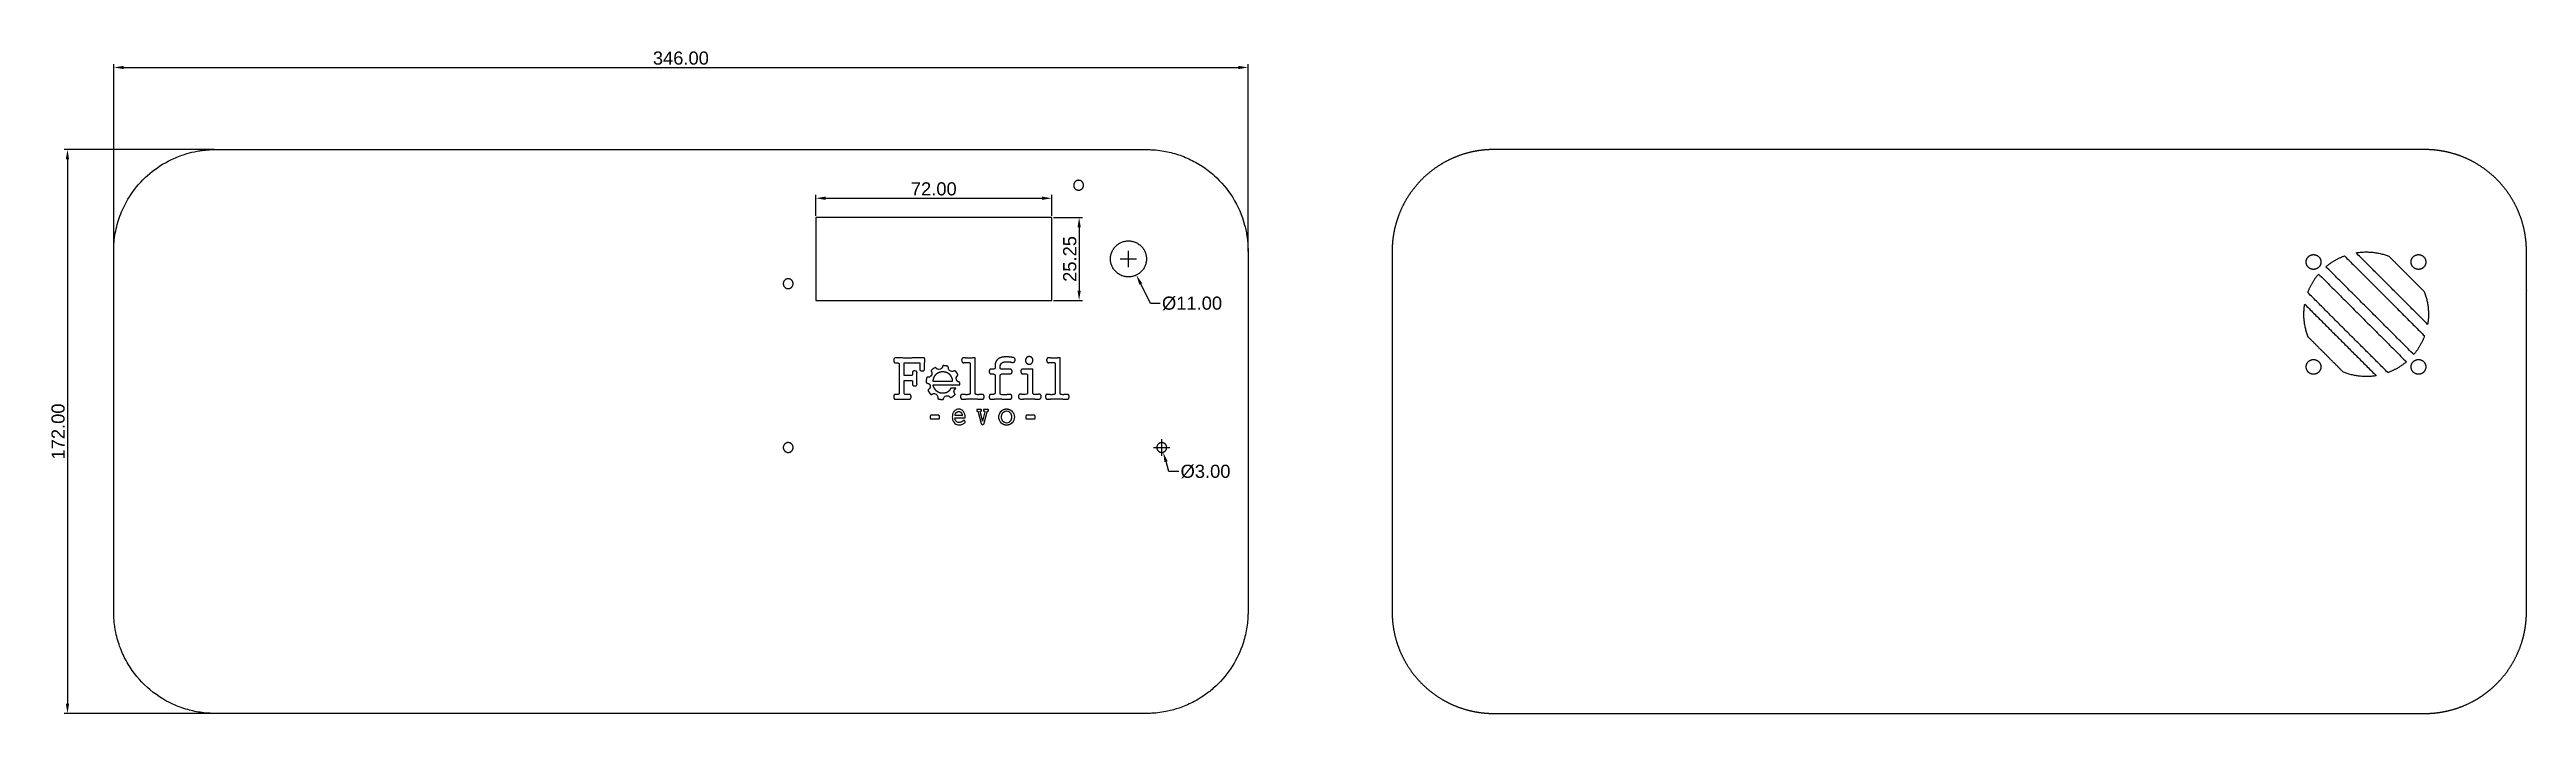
# Model space of a CAD drawing. Header units: millimetres. Extents: x -410 to 346, y 212 to 415.
import ezdxf

# ---------------------------------------------------------------- set-up
doc = ezdxf.new("R2010")
doc.units = ezdxf.units.MM
doc.header["$MEASUREMENT"] = 0
doc.layers.add('Predefinito', color=18, linetype='Continuous', true_color=0x000000)
doc.layers.add('quote', color=96, linetype='Continuous', true_color=0x007f00)
doc.styles.add('Arial', font='arial.ttf')
doc.dimstyles.new('Millimetro Piccolo', dxfattribs={"dimtxt": 4, "dimasz": 3, "dimexe": 1, "dimexo": 0.5, "dimgap": 0.8, "dimtad": 1, "dimtoh": 1, "dimzin": 1, "dimdsep": 46, "dimtxsty": 'Arial', "dimcen": 2.5, "dimadec": 1, "dimazin": 0, "dimtfac": 1, "dimtdec": 4, "dimtix": 1, "dimtmove": 1, "dimatfit": 3, "dimfxl": 1, "dimtolj": 1, "dimtzin": 1, "dimarcsym": 0})

msp = doc.modelspace()

# ---------------------------------------------------------------- blocks, each defined once
blk = doc.blocks.new('*D1')
at = {"layer": 'Defpoints', "color": 0}
for p in [(-43.95, 409.09), (-389.95, 352.49), (-43.95, 352.49)]:
    blk.add_point(p, dxfattribs=at)
at = {"layer": 'quote', "color": 0, "lineweight": -2}
for p, q in [((-389.95, 352.99), (-389.95, 410.09)), ((-386.95, 409.09), (-46.95, 409.09)), ((-43.95, 352.99), (-43.95, 410.09))]:
    blk.add_line(p, q, dxfattribs=at)
at = {"layer": 'quote', "color": 0}
for points in [[(-386.95, 409.59), (-386.95, 408.59), (-389.95, 409.09)], [(-46.95, 408.59), (-46.95, 409.59), (-43.95, 409.09)]]:
    blk.add_solid(points, dxfattribs=at)
at = {"layer": 'quote', "color": 0, "insert": (-216.95, 411.93), "char_height": 4, "attachment_point": 5, "style": 'Arial'}
blk.add_mtext('\\A1;346.00', dxfattribs=at)
blk = doc.blocks.new('*D2')
at = {"layer": 'Defpoints', "color": 0}
for p in [(-358.83, 384.05), (-404.05, 212.05), (-358.83, 212.05)]:
    blk.add_point(p, dxfattribs=at)
at = {"layer": 'quote', "color": 0, "lineweight": -2}
for p, q in [((-359.33, 384.05), (-405.05, 384.05)), ((-404.05, 381.05), (-404.05, 215.05)), ((-359.33, 212.05), (-405.05, 212.05))]:
    blk.add_line(p, q, dxfattribs=at)
at = {"layer": 'quote', "color": 0}
for points in [[(-403.55, 381.05), (-404.55, 381.05), (-404.05, 384.05)], [(-404.55, 215.05), (-403.55, 215.05), (-404.05, 212.05)]]:
    blk.add_solid(points, dxfattribs=at)
at = {"layer": 'quote', "color": 0, "insert": (-406.89, 298.05), "char_height": 4, "attachment_point": 5, "rotation": 90, "style": 'Arial'}
blk.add_mtext('\\A1;172.00', dxfattribs=at)
blk = doc.blocks.new('*D3')
at = {"layer": 'Defpoints', "color": 0}
for p in [(-175.8, 363.3), (-103.8, 369.2), (-103.8, 363.3)]:
    blk.add_point(p, dxfattribs=at)
at = {"layer": 'quote', "color": 0, "lineweight": -2}
for p, q in [((-175.8, 363.8), (-175.8, 370.2)), ((-172.8, 369.2), (-106.8, 369.2)), ((-103.8, 363.8), (-103.8, 370.2))]:
    blk.add_line(p, q, dxfattribs=at)
at = {"layer": 'quote', "color": 0}
for points in [[(-172.8, 369.7), (-172.8, 368.7), (-175.8, 369.2)], [(-106.8, 368.7), (-106.8, 369.7), (-103.8, 369.2)]]:
    blk.add_solid(points, dxfattribs=at)
at = {"layer": 'quote', "color": 0, "insert": (-139.8, 372.04), "char_height": 4, "attachment_point": 5, "style": 'Arial'}
blk.add_mtext('\\A1;72.00', dxfattribs=at)
blk = doc.blocks.new('*D4')
at = {"layer": 'Defpoints', "color": 0}
for p in [(-103.8, 363.3), (-103.8, 338.05), (-95.47, 338.05)]:
    blk.add_point(p, dxfattribs=at)
at = {"layer": 'quote', "color": 0, "lineweight": -2}
for p, q in [((-103.3, 363.3), (-94.47, 363.3)), ((-95.47, 360.3), (-95.47, 341.05)), ((-103.3, 338.05), (-94.47, 338.05))]:
    blk.add_line(p, q, dxfattribs=at)
at = {"layer": 'quote', "color": 0}
for points in [[(-94.97, 360.3), (-95.97, 360.3), (-95.47, 363.3)], [(-95.97, 341.05), (-94.97, 341.05), (-95.47, 338.05)]]:
    blk.add_solid(points, dxfattribs=at)
at = {"layer": 'quote', "color": 0, "insert": (-98.31, 350.68), "char_height": 4, "attachment_point": 5, "rotation": 90, "style": 'Arial'}
blk.add_mtext('\\A1;25.25', dxfattribs=at)
blk = doc.blocks.new('*D5')
at = {"layer": 'Defpoints', "color": 0}
for p in [(-82.86, 355.63), (-78, 345.76)]:
    blk.add_point(p, dxfattribs=at)
at = {"layer": 'quote', "color": 0}
for p, q in [((-82.93, 350.7), (-77.93, 350.7)), ((-80.43, 348.2), (-80.43, 353.2))]:
    blk.add_line(p, q, dxfattribs=at)
at = {"layer": 'quote', "color": 0, "lineweight": -2}
for p, q in [((-73.74, 337.13), (-76.67, 343.07)), ((-70.74, 337.13), (-73.74, 337.13))]:
    blk.add_line(p, q, dxfattribs=at)
at = {"layer": 'quote', "color": 0}
blk.add_solid([(-76.22, 343.29), (-77.12, 342.85), (-78, 345.76)], dxfattribs=at)
at = {"layer": 'quote', "color": 0, "insert": (-61.03, 337.13), "char_height": 4, "attachment_point": 5, "style": 'Arial'}
blk.add_mtext('\\A1;%%c11.00', dxfattribs=at)
blk = doc.blocks.new('*D6')
at = {"layer": 'Defpoints', "color": 0}
for p in [(-70.69, 294.61), (-69.83, 291.73)]:
    blk.add_point(p, dxfattribs=at)
at = {"layer": 'quote', "color": 0}
for p, q in [((-70.26, 290.67), (-70.26, 295.67)), ((-72.76, 293.17), (-67.76, 293.17))]:
    blk.add_line(p, q, dxfattribs=at)
at = {"layer": 'quote', "color": 0, "lineweight": -2}
for p, q in [((-68.08, 285.84), (-68.97, 288.86)), ((-65.08, 285.84), (-68.08, 285.84))]:
    blk.add_line(p, q, dxfattribs=at)
at = {"layer": 'quote', "color": 0}
blk.add_solid([(-68.5, 289), (-69.45, 288.71), (-69.83, 291.73)], dxfattribs=at)
at = {"layer": 'quote', "color": 0, "insert": (-56.92, 285.84), "char_height": 4, "attachment_point": 5, "style": 'Arial'}
blk.add_mtext('\\A1;%%c3.00', dxfattribs=at)

# ---------------------------------------------------------------- dimensions: what is measured, and where the dimension line sits
at = {"layer": 'quote'}
for base, p1, p2, picture, middle in [((-43.952, 409.092), (-389.952, 352.495), (-43.952, 352.495), '*D1', (-216.952, 411.934)), ((-103.801, 369.201), (-175.801, 363.304), (-103.801, 363.304), '*D3', (-139.801, 372.043))]:
    dim = msp.add_linear_dim(base=base, p1=p1, p2=p2, dimstyle='Millimetro Piccolo', dxfattribs=at)
    dim.commit()
    dim.dimension.update_dxf_attribs({"geometry": picture, "text_midpoint": middle})
for base, p1, p2, picture, middle in [((-404.052, 212.048), (-358.828, 384.048), (-358.828, 212.048), '*D2', (-406.894, 298.048)), ((-95.469, 338.054), (-103.801, 363.304), (-103.801, 338.054), '*D4', (-98.311, 350.679))]:
    dim = msp.add_linear_dim(base=base, p1=p1, p2=p2, angle=90, dimstyle='Millimetro Piccolo', dxfattribs=at)
    dim.commit()
    dim.dimension.update_dxf_attribs({"geometry": picture, "text_midpoint": middle})
for p1, p2, picture, middle in [((-82.859, 355.63), (-77.995, 345.764), '*D5', (-73.737, 337.125)), ((-70.689, 294.606), (-69.832, 291.731), '*D6', (-68.076, 285.845))]:
    dim = msp.add_diameter_dim_2p(p1=p1, p2=p2, dimstyle='Millimetro Piccolo', override={"dimtad": 0, "dimtofl": 0}, dxfattribs=at)
    dim.commit()
    dim.dimension.update_dxf_attribs({"geometry": picture, "text_midpoint": middle, "dimtype": 163})

# ---------------------------------------------------------------- linework, layer by layer
at = {"layer": 'Predefinito'}
for points, knots in [([(-43.952, 281.192), (-43.952, 302.4), (-43.952, 324.786), (-43.952, 347.792), (-43.952, 350.164), (-43.952, 351.497), (-43.952, 352.396), (-43.951, 352.912), (-43.958, 354.538), (-44.162, 357.258), (-45.258, 362.768), (-48.187, 369.549), (-53.104, 375.395), (-57.897, 379.071), (-61.943, 381.313), (-66.278, 382.929), (-70.176, 383.752), (-73.097, 384.016), (-74.63, 384.051), (-75.452, 384.047), (-75.902, 384.048), (-76.337, 384.047), (-76.771, 384.048), (-77.267, 384.048), (-168.734, 384.048), (-261.007, 384.048), (-354.334, 384.048), (-356.644, 384.048), (-358.039, 384.048), (-358.287, 384.048), (-358.566, 384.048), (-359.071, 384.049), (-360.092, 384.038), (-361.451, 383.96), (-363.012, 383.792), (-365.039, 383.477), (-367.975, 382.785), (-372.737, 381.034), (-378.37, 377.621), (-383.718, 372.194), (-387.212, 366.314), (-388.887, 361.448), (-389.611, 357.897), (-389.895, 355.396), (-389.953, 353.732), (-389.952, 352.934), (-389.952, 352.747), (-389.952, 352.468), (-389.952, 352.08), (-389.952, 351.615), (-389.952, 350.995), (-389.952, 350.235), (-389.952, 342.159), (-389.952, 334.376), (-389.952, 326.904), (-389.952, 300.784), (-389.952, 274.013), (-389.952, 246.639), (-389.952, 245.239), (-389.952, 244.294), (-389.952, 243.806), (-389.952, 243.282), (-389.952, 242.381), (-389.903, 241.021), (-389.692, 238.775), (-389.116, 235.523), (-388.062, 232.174), (-386.735, 229.226), (-384.473, 225.089), (-379.969, 219.628), (-373.372, 215.29), (-367.543, 213.142), (-363.678, 212.342), (-360.862, 212.084), (-359.353, 212.044), (-358.521, 212.049), (-358.063, 212.047), (-357.607, 212.048), (-356.761, 212.047), (-355.393, 212.048), (-353.537, 212.047), (-351.583, 212.048), (-260.913, 212.048), (-170.112, 212.048), (-79.703, 212.048), (-78.4, 212.048), (-77.553, 212.048), (-76.624, 212.048), (-75.859, 212.048), (-75.322, 212.048), (-74.859, 212.047), (-74.173, 212.053), (-71.971, 212.139), (-68.842, 212.556), (-64.683, 213.705), (-61.574, 215.017), (-59.156, 216.351), (-56.996, 217.722), (-53.365, 220.522), (-49.014, 225.465), (-45.896, 231.64), (-44.389, 237.178), (-43.989, 240.715), (-43.949, 242.829), (-43.953, 243.542), (-43.951, 244.178), (-43.952, 244.959), (-43.952, 246.214), (-43.952, 258.296), (-43.952, 270.053), (-43.952, 281.192)], [0, 0, 0, 0, 63.6238598, 67.158351, 69.0189614, 70.7399122, 71.158531, 71.7154054, 72.2883545, 76.0366528, 79.8816003, 89.10938, 97.952468, 102.5648875, 107.179232, 111.7924807, 116.4062914, 119.0975902, 120.5832512, 121.0044578, 121.5633823, 121.9351834, 122.3069787, 122.8653247, 123.4235394, 396.7078748, 399.6841589, 403.4049876, 403.6375971, 403.8701351, 404.1488902, 404.4746217, 405.3853353, 407.2116975, 408.5564468, 410.0951521, 413.3628165, 417.5924459, 425.2817517, 432.9709182, 440.2759221, 445.6584279, 448.3495762, 451.1372266, 453.2017349, 453.3431914, 453.5303832, 453.7633814, 454.1815233, 454.6932343, 455.1586338, 456.0417036, 456.9715959, 479.3890514, 479.3890514, 479.3890514, 557.7488124, 559.7023798, 561.5098465, 561.9495735, 562.5368777, 562.9748818, 563.5210685, 565.2386763, 567.05523, 570.2864196, 575.1326213, 577.5555903, 579.9787029, 589.2665268, 598.5548596, 603.4015643, 607.8437924, 610.3672447, 611.8774685, 612.3720457, 612.8617383, 613.2517423, 613.7392684, 615.4009714, 617.3551249, 619.3089417, 621.2630459, 889.3650805, 891.7098865, 892.4913463, 893.2730495, 894.2506739, 895.2778993, 895.5693535, 895.8618426, 896.667819, 897.6264142, 902.4725163, 906.1077414, 910.5496732, 912.5684772, 914.3868759, 918.2229166, 926.2991877, 933.9733043, 938.8189152, 943.4627074, 944.6219567, 945.1621413, 945.6008635, 946.5296918, 947.5072273, 949.3631413, 982.7780891, 982.7780891, 982.7780891, 982.7780891]), ([(-139.367, 317.56), (-139.454, 317.523), (-139.566, 317.46), (-139.688, 317.382), (-140.02, 317.173), (-140.43, 316.857), (-140.623, 316.659)], [139, 139, 139, 139, 140.0000002, 140.0000002, 140.0000002, 141, 141, 141, 141]), ([(-137.197, 317.648), (-137.242, 317.357), (-137.538, 317.151), (-137.878, 317.056), (-138.126, 316.986), (-138.396, 316.975), (-138.612, 317.034), (-138.751, 317.071), (-138.868, 317.137), (-138.939, 317.236)], [134, 134, 134, 134, 134.9999998, 134.9999998, 134.9999998, 135.9999999, 135.9999999, 135.9999999, 137, 137, 137, 137]), ([(-133.83, 316.432), (-133.956, 316.341), (-134.127, 316.32), (-134.31, 316.35), (-134.481, 316.377), (-134.661, 316.449), (-134.823, 316.549), (-134.972, 316.641), (-135.105, 316.756), (-135.202, 316.883), (-135.317, 317.034), (-135.381, 317.2), (-135.356, 317.362)], [122, 122, 122, 122, 123.0000001, 123.0000001, 123.0000001, 124.0000001, 124.0000001, 124.0000001, 125.0000002, 125.0000002, 125.0000002, 126, 126, 126, 126]), ([(-131.304, 319.829), (-131.305, 319.819), (-131.305, 319.809), (-131.305, 319.798), (-131.305, 319.585), (-131.255, 319.408), (-131.156, 319.265)], [62, 62, 62, 62, 63, 63, 63, 64, 64, 64, 64]), ([(-130.636, 320.536), (-130.842, 320.57), (-131.008, 320.507), (-131.133, 320.347), (-131.242, 320.206), (-131.299, 320.033), (-131.304, 319.829)], [60, 60, 60, 60, 61, 61, 61, 62, 62, 62, 62]), ([(-119.061, 317.054), (-119.212, 317.075), (-119.326, 317.116), (-119.405, 317.176), (-119.496, 317.243), (-119.541, 317.333), (-119.541, 317.448)], [235, 235, 235, 235, 235.9999999, 235.9999999, 235.9999999, 237, 237, 237, 237]), ([(-103.458, 319.127), (-103.182, 319.111), (-102.995, 319.061), (-102.896, 318.977), (-102.84, 318.929), (-102.81, 318.872), (-102.81, 318.803)], [117, 117, 117, 117, 118.0000002, 118.0000002, 118.0000002, 119, 119, 119, 119]), ([(-146.338, 312.456), (-146.349, 312.375), (-146.338, 312.303), (-146.303, 312.24), (-146.269, 312.178), (-146.212, 312.124), (-146.132, 312.078)], [197.5985212, 197.5985212, 197.5985212, 197.5985212, 198.5985213, 198.5985213, 198.5985213, 199.5985212, 199.5985212, 199.5985212, 199.5985212]), ([(-142.166, 313.009), (-142.146, 312.976), (-142.098, 312.937), (-142.034, 312.899), (-141.93, 312.838), (-141.785, 312.78), (-141.663, 312.761)], [152, 152, 152, 152, 153.0000001, 153.0000001, 153.0000001, 154, 154, 154, 154]), ([(-111.918, 315.653), (-111.885, 315.651), (-111.852, 315.649), (-111.817, 315.647), (-111.589, 315.628), (-111.424, 315.592), (-111.319, 315.54), (-111.229, 315.496), (-111.182, 315.44), (-111.182, 315.372)], [79, 79, 79, 79, 80.0000002, 80.0000002, 80.0000002, 81.0000003, 81.0000003, 81.0000003, 82, 82, 82, 82]), ([(-109.038, 309.317), (-109.265, 309.337), (-109.423, 309.402), (-109.513, 309.51), (-109.573, 309.581), (-109.604, 309.671), (-109.604, 309.78)], [124, 124, 124, 124, 124.9999999, 124.9999999, 124.9999999, 126, 126, 126, 126]), ([(-140.14, 309.511), (-140.003, 309.611), (-139.819, 309.638), (-139.625, 309.61), (-139.45, 309.585), (-139.268, 309.516), (-139.107, 309.416), (-138.959, 309.325), (-138.828, 309.208), (-138.737, 309.074), (-138.633, 308.924), (-138.579, 308.753), (-138.606, 308.578)], [165, 165, 165, 165, 165.9999998, 165.9999998, 165.9999998, 167, 167, 167, 168.0000002, 168.0000002, 168.0000002, 169, 169, 169, 169]), ([(-136.765, 308.291), (-136.72, 308.578), (-136.41, 308.802), (-136.056, 308.905), (-135.807, 308.978), (-135.538, 308.991), (-135.325, 308.924), (-135.202, 308.885), (-135.098, 308.82), (-135.028, 308.725)], [177, 177, 177, 177, 178, 178, 178, 179.0000002, 179.0000002, 179.0000002, 180, 180, 180, 180]), ([(-134.642, 308.392), (-134.513, 308.444), (-134.356, 308.529), (-134.195, 308.63), (-133.843, 308.848), (-133.47, 309.141), (-133.318, 309.338)], [182, 182, 182, 182, 183, 183, 183, 184, 184, 184, 184]), ([(-130.228, 302.447), (-130.228, 303.003), (-130.353, 303.596), (-130.745, 304.124), (-130.887, 304.313), (-131.09, 304.528), (-131.376, 304.677), (-131.493, 304.738), (-131.617, 304.788), (-131.909, 304.855), (-132.043, 304.869), (-132.193, 304.869), (-132.344, 304.869), (-132.479, 304.855), (-132.772, 304.789), (-132.898, 304.741), (-133.016, 304.68), (-133.157, 304.607), (-133.267, 304.526), (-133.479, 304.337), (-133.57, 304.232), (-133.65, 304.124), (-134.036, 303.596), (-134.158, 303.003), (-134.158, 302.447), (-134.158, 301.897), (-134.035, 301.305), (-133.633, 300.787), (-133.372, 300.453), (-132.904, 300.041), (-132.041, 300.041), (-131.729, 300.041), (-131.449, 300.09), (-131.202, 300.185), (-130.83, 300.323), (-130.547, 300.553), (-130.347, 300.753)], [0, 0, 0, 0, 1.8178926, 1.8178926, 1.8178926, 2.6716022, 2.6716022, 2.6716022, 3.1283168, 3.1283168, 3.5278496, 3.5278496, 3.5278496, 3.9297266, 3.9297266, 4.388172, 4.388172, 4.388172, 4.7868675, 4.7868675, 5.2472442, 5.2472442, 5.2472442, 7.06098, 7.06098, 7.06098, 8.8688774, 8.8688774, 8.8688774, 10.7588808, 10.7588808, 10.7588808, 11.6197824, 11.6197824, 11.6197824, 12.6626236, 12.6626236, 12.6626236, 12.6626236]), ([(-126.675, 304.705), (-126.704, 304.655), (-126.718, 304.59), (-126.718, 304.511), (-126.718, 304.436), (-126.704, 304.372), (-126.675, 304.318), (-126.646, 304.263), (-126.605, 304.239), (-126.552, 304.243)], [31, 31, 31, 31, 32.0000001, 32.0000001, 32.0000001, 33.0000002, 33.0000002, 33.0000002, 34, 34, 34, 34]), ([(-126.552, 304.243), (-126.466, 304.255), (-126.406, 304.247), (-126.372, 304.218), (-126.338, 304.189), (-126.307, 304.12), (-126.278, 304.012)], [-2, -2, -2, -2, -1, -1, -1, 0, 0, 0, 0]), ([(-125.385, 300.603), (-125.356, 300.454), (-125.293, 300.335), (-125.197, 300.248), (-125.111, 300.169), (-125.012, 300.129), (-124.902, 300.129), (-124.791, 300.129), (-124.691, 300.169), (-124.599, 300.248), (-124.498, 300.335), (-124.429, 300.454), (-124.39, 300.603), (-124.39, 300.603), (-123.511, 304.012), (-123.511, 304.012)], [1, 1, 1, 1, 2, 2, 2, 3.0000001, 3.0000001, 3.0000001, 4.0000001, 4.0000001, 4.0000001, 5.0000002, 5.0000002, 5.0000002, 6, 6, 6, 6]), ([(-125.291, 304.318), (-125.257, 304.372), (-125.241, 304.436), (-125.241, 304.511), (-125.241, 304.59), (-125.257, 304.655), (-125.291, 304.705)], [25, 25, 25, 25, 25.9999999, 25.9999999, 25.9999999, 27, 27, 27, 27]), ([(-124.246, 304.212), (-124.179, 304.17), (-124.157, 304.103), (-124.181, 304.012), (-124.181, 304.012), (-124.895, 301.165), (-124.895, 301.165)], [19, 19, 19, 19, 20, 20, 20, 21, 21, 21, 21]), ([(-123.511, 304.012), (-123.487, 304.12), (-123.458, 304.189), (-123.425, 304.218), (-123.391, 304.247), (-123.338, 304.255), (-123.266, 304.243)], [6, 6, 6, 6, 7, 7, 7, 8, 8, 8, 8]), ([(-123.266, 304.243), (-123.204, 304.239), (-123.156, 304.263), (-123.122, 304.318), (-123.088, 304.372), (-123.072, 304.436), (-123.072, 304.511), (-123.072, 304.59), (-123.088, 304.655), (-123.122, 304.705)], [8, 8, 8, 8, 8.9999998, 8.9999998, 8.9999998, 9.9999999, 9.9999999, 9.9999999, 11, 11, 11, 11]), ([(-122.372, 309.351), (-122.544, 309.408), (-122.675, 309.357), (-122.767, 309.197), (-122.841, 309.069), (-122.879, 308.906), (-122.885, 308.71)], [177, 177, 177, 177, 178.0000001, 178.0000001, 178.0000001, 179, 179, 179, 179]), ([(-117.601, 300.603), (-117.372, 300.603), (-117.153, 300.663), (-116.756, 300.882), (-116.586, 301.036), (-116.183, 301.57), (-116.053, 302.014), (-116.053, 302.455), (-116.053, 302.896), (-116.183, 303.34), (-116.586, 303.875), (-116.756, 304.028), (-117.153, 304.248), (-117.372, 304.307), (-117.601, 304.307), (-117.829, 304.307), (-118.049, 304.248), (-118.446, 304.028), (-118.615, 303.875), (-119.018, 303.34), (-119.149, 302.896), (-119.149, 302.455), (-119.149, 302.014), (-119.018, 301.57), (-118.615, 301.036), (-118.446, 300.882), (-118.049, 300.663), (-117.829, 300.603), (-117.601, 300.603)], [0, 0, 0, 0, 0.6869907, 0.6869907, 1.3669827, 1.3669827, 2.7114194, 2.7114194, 2.7114194, 4.0558562, 4.0558562, 4.7358481, 4.7358481, 5.4228388, 5.4228388, 5.4228388, 6.1098295, 6.1098295, 6.7898215, 6.7898215, 8.1342582, 8.1342582, 8.1342582, 9.478695, 9.478695, 10.1586869, 10.1586869, 10.8456774, 10.8456774, 10.8456774, 10.8456774]), ([(-130.88, 301.295), (-131.007, 301.171), (-131.215, 300.985), (-131.431, 300.888), (-131.603, 300.808), (-131.807, 300.769), (-132.041, 300.769), (-132.534, 300.769), (-132.816, 301.016), (-132.972, 301.201), (-133.23, 301.505), (-133.322, 301.85), (-133.337, 302.176)], [0, 0, 0, 0, 0.691782, 0.691782, 0.691782, 1.3235575, 1.3235575, 1.3235575, 2.4208794, 2.4208794, 2.4208794, 3.5008412, 3.5008412, 3.5008412, 3.5008412])]:
    msp.add_open_spline(points, degree=3, knots=knots, dxfattribs=at)
for points, weights, degree, knots in [([(346, 281.192), (346, 270.772), (346, 260.346), (346, 249.926), (346, 248.624), (346, 247.32), (346, 246.019), (346, 245.368), (346, 244.715), (346, 244.063), (346, 243.738), (346, 243.415), (346, 243.085), (346.001, 242.75), (345.996, 242.414), (345.985, 242.078), (345.943, 240.732), (345.813, 239.391), (345.597, 238.062), (345.38, 236.733), (345.077, 235.42), (344.69, 234.13), (343.913, 231.544), (342.807, 229.081), (341.39, 226.782), (339.973, 224.484), (338.27, 222.389), (336.31, 220.533), (335.331, 219.607), (334.295, 218.747), (333.205, 217.956), (332.114, 217.165), (330.974, 216.446), (329.79, 215.803), (327.417, 214.515), (324.897, 213.546), (322.272, 212.913), (320.963, 212.597), (319.636, 212.367), (318.297, 212.224), (317.627, 212.152), (316.955, 212.102), (316.282, 212.074), (315.946, 212.06), (315.609, 212.052), (315.273, 212.049), (314.945, 212.048), (314.617, 212.047), (314.29, 212.048), (312.985, 212.048), (311.682, 212.048), (310.38, 212.048), (309.078, 212.048), (307.774, 212.048), (306.471, 212.048), (296.05, 212.048), (285.628, 212.048), (275.206, 212.048), (233.518, 212.048), (191.833, 212.048), (150.145, 212.048), (129.301, 212.048), (108.457, 212.048), (87.614, 212.048), (77.192, 212.048), (66.77, 212.048), (56.348, 212.048), (51.137, 212.048), (45.927, 212.048), (40.715, 212.048), (38.108, 212.048), (35.505, 212.048), (32.898, 212.048), (32.244, 212.048), (31.591, 212.048), (30.938, 212.048), (30.266, 212.049), (29.595, 212.072), (28.924, 212.117), (27.581, 212.208), (26.246, 212.385), (24.925, 212.649), (22.277, 213.178), (19.721, 214.047), (17.298, 215.24), (14.877, 216.434), (12.63, 217.932), (10.597, 219.708), (8.565, 221.485), (6.78, 223.511), (5.274, 225.751), (3.768, 227.992), (2.565, 230.409), (1.686, 232.962), (0.808, 235.515), (0.269, 238.161), (0.078, 240.854), (0.03, 241.526), (0.005, 242.199), (0.001, 242.873), (0, 243.2), (0, 243.527), (0, 243.854), (0, 244.181), (0, 244.506), (0, 244.832), (0, 246.135), (0, 247.436), (0, 248.74), (0, 253.952), (0, 259.161), (0, 264.372), (0, 285.217), (0, 306.06), (0, 326.904), (0, 331.863), (0, 336.827), (0, 341.787), (0, 344.267), (0, 346.747), (0, 349.228), (0, 349.849), (0, 350.468), (0, 351.088), (0, 351.398), (0, 351.709), (0, 352.018), (0, 352.328), (0, 352.637), (0, 352.95), (-0.001, 353.269), (0.003, 353.588), (0.012, 353.906), (0.021, 354.227), (0.035, 354.547), (0.054, 354.866), (0.091, 355.506), (0.149, 356.144), (0.226, 356.781), (0.535, 359.332), (1.158, 361.825), (2.084, 364.222), (3.011, 366.619), (4.226, 368.883), (5.712, 370.979), (7.199, 373.075), (8.933, 374.971), (10.888, 376.639), (12.844, 378.306), (14.991, 379.718), (17.296, 380.854), (19.601, 381.99), (22.029, 382.832), (24.542, 383.368), (25.796, 383.635), (27.065, 383.824), (28.342, 383.934), (28.981, 383.989), (29.621, 384.024), (30.261, 384.039), (30.58, 384.046), (30.898, 384.049), (31.216, 384.048), (31.525, 384.048), (31.836, 384.048), (32.146, 384.048), (34.627, 384.048), (37.107, 384.048), (39.587, 384.048), (42.068, 384.048), (44.548, 384.048), (47.029, 384.048), (56.95, 384.048), (66.873, 384.048), (76.794, 384.048), (116.481, 384.048), (156.169, 384.048), (195.856, 384.048), (215.699, 384.048), (235.544, 384.048), (255.387, 384.048), (265.309, 384.048), (275.231, 384.048), (285.153, 384.048), (290.113, 384.048), (295.075, 384.048), (300.036, 384.048), (302.517, 384.048), (304.996, 384.048), (307.476, 384.048), (308.716, 384.048), (309.959, 384.048), (311.198, 384.048), (311.817, 384.048), (312.437, 384.048), (313.058, 384.048), (313.678, 384.048), (314.295, 384.048), (314.921, 384.048), (315.239, 384.049), (315.558, 384.044), (315.876, 384.036), (316.197, 384.026), (316.517, 384.012), (316.836, 383.993), (317.476, 383.955), (318.115, 383.898), (318.751, 383.82), (320.024, 383.665), (321.285, 383.431), (322.529, 383.12), (325.022, 382.496), (327.418, 381.568), (329.682, 380.351), (331.944, 379.134), (334.04, 377.647), (335.935, 375.912), (337.83, 374.176), (339.496, 372.22), (340.908, 370.072), (342.319, 367.924), (343.453, 365.618), (344.295, 363.19), (345.135, 360.762), (345.669, 358.248), (345.888, 355.688), (345.942, 355.049), (345.977, 354.41), (345.992, 353.769), (345.999, 353.451), (346.002, 353.133), (346, 352.814), (346, 352.506), (346, 352.195), (346, 351.885), (346, 350.645), (346, 349.404), (346, 348.164), (346, 345.684), (346, 343.203), (346, 340.723), (346, 320.88), (346, 301.034), (346, 281.192)], [1, 1, 1, 1, 1, 1, 1, 1, 1, 1, 1, 1, 1, 0.999916526147, 0.999916526147, 1, 0.998588875324, 0.998588875324, 1, 0.998590729037, 0.998590729037, 1, 0.994360670807, 0.994360670807, 1, 0.994362127396, 0.994362127396, 1, 0.998589965444, 0.998589965444, 1, 0.998589980805, 0.998589980805, 1, 0.994358403166, 0.994358403166, 1, 0.998588383578, 0.998588383578, 1, 0.999644807513, 0.999644807513, 1, 0.999904155439, 0.999904155439, 1, 0.999995278837, 0.999995278837, 1, 1, 1, 1, 1, 1, 1, 1, 1, 1, 1, 1, 1, 1, 1, 1, 1, 1, 1, 1, 1, 1, 1, 1, 1, 0.999999921841, 0.999999921841, 1, 0.999640967092, 0.999640967092, 1, 0.998590526679, 0.998590526679, 1, 0.99436195144, 0.99436195144, 1, 0.994367063863, 0.994367063863, 1, 0.994367426071, 0.994367426071, 1, 0.994368014553, 0.994368014553, 1, 0.994361762427, 0.994361762427, 1, 0.999638207186, 0.999638207186, 1, 0.99999847721, 0.99999847721, 1, 1, 1, 1, 1, 1, 1, 1, 1, 1, 1, 1, 1, 1, 1, 1, 1, 1, 1, 1, 1, 1, 1, 1, 1, 1, 1, 1, 0.999930367963, 0.999930367963, 1, 0.999921276178, 0.999921276178, 1, 0.999680884707, 0.999680884707, 1, 0.994886838953, 0.994886838953, 1, 0.994891287981, 0.994891287981, 1, 0.994893128213, 0.994893128213, 1, 0.994893259408, 0.994893259408, 1, 0.994890810401, 0.994890810401, 1, 0.998723960366, 0.998723960366, 1, 0.999685156623, 0.999685156623, 1, 0.99994665629, 0.99994665629, 1, 1, 1, 1, 1, 1, 1, 1, 1, 1, 1, 1, 1, 1, 1, 1, 1, 1, 1, 1, 1, 1, 1, 1, 1, 1, 1, 1, 1, 1, 1, 1, 1, 1, 1, 1, 1, 0.999929921245, 0.999929921245, 1, 0.999921121726, 0.999921121726, 1, 0.999680103739, 0.999680103739, 1, 0.998720751184, 0.998720751184, 1, 0.994885738441, 0.994885738441, 1, 0.99489037325, 0.99489037325, 1, 0.994891894626, 0.994891894626, 1, 0.994893668599, 0.994893668599, 1, 0.99489070876, 0.99489070876, 1, 0.999685877525, 0.999685877525, 1, 0.999948970885, 0.999948970885, 1, 1, 1, 1, 1, 1, 1, 1, 1, 1, 1, 1, 1], 3, [476.2476297, 476.2476297, 476.2476297, 476.2476297, 507.5131076, 507.5131076, 507.5131076, 511.4212923, 511.4212923, 511.4212923, 513.3753847, 513.3753847, 513.3753847, 514.3524308, 514.3524308, 514.3524308, 515.3594931, 515.3594931, 515.3594931, 519.3974497, 519.3974497, 519.3974497, 523.4353197, 523.4353197, 523.4353197, 531.5134188, 531.5134188, 531.5134188, 539.58943, 539.58943, 539.58943, 543.6273902, 543.6273902, 543.6273902, 547.6671017, 547.6671017, 547.6671017, 555.7438975, 555.7438975, 555.7438975, 559.7819366, 559.7819366, 559.7819366, 561.8020573, 561.8020573, 561.8020573, 562.812259, 562.812259, 562.812259, 563.7950761, 563.7950761, 563.7950761, 567.7032608, 567.7032608, 567.7032608, 571.6114455, 571.6114455, 571.6114455, 602.8769234, 602.8769234, 602.8769234, 727.9388348, 727.9388348, 727.9388348, 790.4697905, 790.4697905, 790.4697905, 821.7352684, 821.7352684, 821.7352684, 837.3680073, 837.3680073, 837.3680073, 845.1843768, 845.1843768, 845.1843768, 847.1438951, 847.1438951, 847.1438951, 849.1594845, 849.1594845, 849.1594845, 853.1963581, 853.1963581, 853.1963581, 861.2740867, 861.2740867, 861.2740867, 869.3510446, 869.3510446, 869.3510446, 877.4274218, 877.4274218, 877.4274218, 885.5040415, 885.5040415, 885.5040415, 893.5810529, 893.5810529, 893.5810529, 895.601411, 895.601411, 895.601411, 896.5825591, 896.5825591, 896.5825591, 897.5596053, 897.5596053, 897.5596053, 901.4677901, 901.4677901, 901.4677901, 917.100529, 917.100529, 917.100529, 979.6314698, 979.6314698, 979.6314698, 994.5142048, 994.5142048, 994.5142048, 1001.955574, 1001.955574, 1001.955574, 1003.8159164, 1003.8159164, 1003.8159164, 1004.7460875, 1004.7460875, 1004.7460875, 1005.6762587, 1005.6762587, 1005.6762587, 1006.63305, 1006.63305, 1006.63305, 1007.5939851, 1007.5939851, 1007.5939851, 1009.5162631, 1009.5162631, 1009.5162631, 1017.2055249, 1017.2055249, 1017.2055249, 1024.8952948, 1024.8952948, 1024.8952948, 1032.5844198, 1032.5844198, 1032.5844198, 1040.2738021, 1040.2738021, 1040.2738021, 1047.9632133, 1047.9632133, 1047.9632133, 1051.8079524, 1051.8079524, 1051.8079524, 1053.7300907, 1053.7300907, 1053.7300907, 1054.6852104, 1054.6852104, 1054.6852104, 1055.6153815, 1055.6153815, 1055.6153815, 1063.0567508, 1063.0567508, 1063.0567508, 1070.4981201, 1070.4981201, 1070.4981201, 1100.2635971, 1100.2635971, 1100.2635971, 1219.3255055, 1219.3255055, 1219.3255055, 1278.8564596, 1278.8564596, 1278.8564596, 1308.6219367, 1308.6219367, 1308.6219367, 1323.5046752, 1323.5046752, 1323.5046752, 1330.9460445, 1330.9460445, 1330.9460445, 1334.6667291, 1334.6667291, 1334.6667291, 1336.5270714, 1336.5270714, 1336.5270714, 1338.3874138, 1338.3874138, 1338.3874138, 1339.3433931, 1339.3433931, 1339.3433931, 1340.3043294, 1340.3043294, 1340.3043294, 1342.2269504, 1342.2269504, 1342.2269504, 1346.0716664, 1346.0716664, 1346.0716664, 1353.7613155, 1353.7613155, 1353.7613155, 1361.449769, 1361.449769, 1361.449769, 1369.1395097, 1369.1395097, 1369.1395097, 1376.8296298, 1376.8296298, 1376.8296298, 1384.5186443, 1384.5186443, 1384.5186443, 1386.4403288, 1386.4403288, 1386.4403288, 1387.3954516, 1387.3954516, 1387.3954516, 1388.3256228, 1388.3256228, 1388.3256228, 1392.0463074, 1392.0463074, 1392.0463074, 1399.4876767, 1399.4876767, 1399.4876767, 1459.0186308, 1459.0186308, 1459.0186308, 1459.0186308]), ([(-97.134, 373.168), (-97.134, 374.668), (-95.634, 374.668), (-94.134, 374.668), (-94.134, 373.168), (-94.134, 371.668), (-95.634, 371.668), (-97.134, 371.668), (-97.134, 373.168)], [1, 0.707106781187, 1, 0.707106781187, 1, 0.707106781187, 1, 0.707106781187, 1], 2, [0, 0, 0, 2.3561945, 2.3561945, 4.712389, 4.712389, 7.0685835, 7.0685835, 9.424778, 9.424778, 9.424778]), ([(-74.927, 350.697), (-74.927, 356.197), (-80.427, 356.197), (-85.927, 356.197), (-85.927, 350.697), (-85.927, 345.197), (-80.427, 345.197), (-74.927, 345.197), (-74.927, 350.697)], [1, 0.707106900396, 1, 0.707106781187, 1, 0.707106781187, 1, 0.707106900396, 1], 2, [0, 0, 0, 8.6393794, 8.6393794, 17.2787592, 17.2787592, 25.918139, 25.918139, 34.5575184, 34.5575184, 34.5575184]), ([(278.806, 349.756), (278.806, 347.506), (281.056, 347.506), (283.306, 347.506), (283.306, 349.756), (283.306, 352.006), (281.056, 352.006), (278.806, 352.006), (278.806, 349.756)], [1, 0.707106781187, 1, 0.707106781187, 1, 0.707106781187, 1, 0.707106781187, 1], 2, [0, 0, 0, 3.5342917, 3.5342917, 7.0685835, 7.0685835, 10.6028752, 10.6028752, 14.1371669, 14.1371669, 14.1371669]), ([(310.806, 349.756), (310.806, 347.506), (313.056, 347.506), (315.306, 347.506), (315.306, 349.756), (315.306, 352.006), (313.056, 352.006), (310.806, 352.006), (310.806, 349.756)], [1, 0.707106781187, 1, 0.707106781187, 1, 0.707106781187, 1, 0.707106781187, 1], 2, [0, 0, 0, 3.5342917, 3.5342917, 7.0685835, 7.0685835, 10.6028752, 10.6028752, 14.1371669, 14.1371669, 14.1371669]), ([(-185.708, 343.139), (-185.708, 344.639), (-184.208, 344.639), (-182.708, 344.639), (-182.708, 343.139), (-182.708, 341.639), (-184.208, 341.639), (-185.708, 341.639), (-185.708, 343.139)], [1, 0.707106781187, 1, 0.707106781187, 1, 0.707106781187, 1, 0.707106900396, 1], 2, [0, 0, 0, 2.3561945, 2.3561945, 4.712389, 4.712389, 7.0685835, 7.0685835, 9.4247779, 9.4247779, 9.4247779]), ([(-151.896, 320.296), (-151.93, 320.235), (-151.956, 320.171), (-151.973, 320.104), (-152.003, 319.993), (-152.018, 319.879), (-152.017, 319.764), (-152.017, 319.641), (-152, 319.519), (-151.964, 319.401), (-151.947, 319.342), (-151.924, 319.286), (-151.896, 319.232), (-151.83, 319.108), (-151.739, 319.041), (-151.625, 319.028), (-151.601, 319.025), (-151.577, 319.025), (-151.553, 319.026)], [1, 0.994393337057, 0.994393337057, 1, 0.993721668447, 0.993721668447, 1, 0.992481079888, 0.992481079888, 1, 0.997062730497, 0.997062730497, 1, 1, 1, 1, 0.996870116356, 0.996870116356, 1], 3, [0, 0, 0, 0, 0.2070812, 0.2070812, 0.2070812, 0.5511448, 0.5511448, 0.5511448, 0.9195553, 0.9195553, 0.9195553, 1.1016244, 1.1016244, 1.1016244, 2.1016245, 2.1016245, 2.1016245, 2.1731269, 2.1731269, 2.1731269, 2.1731269]), ([(-151.553, 319.026), (-151.295, 319.05), (-151.083, 319.048), (-150.916, 319.024), (-150.847, 319.015), (-150.779, 318.998), (-150.713, 318.975)], [1, 0.999999999966, 0.999999999932, 0.999999999898, 0.996346357984, 0.996346357984, 0.999999999898], 3, [268.8810917, 268.8810917, 268.8810917, 268.8810917, 269.8810917, 269.8810917, 269.8810917, 270.0907706, 270.0907706, 270.0907706, 270.0907706]), ([(-150.713, 318.975), (-150.586, 318.933), (-150.499, 318.867), (-150.451, 318.777), (-150.418, 318.716), (-150.402, 318.649), (-150.404, 318.58)], [1, 0.999999999966, 0.999999999932, 0.999999999898, 0.978685929814, 0.978685929814, 0.999999999898], 3, [270.8810916, 270.8810916, 270.8810916, 270.8810916, 271.8810917, 271.8810917, 271.8810917, 272.0861729, 272.0861729, 272.0861729, 272.0861729]), ([(-144.108, 319.043), (-144.09, 318.891), (-144.079, 318.738), (-144.056, 318.436), (-144.056, 318.134)], [1, 0.999744386977, 1, 0.999296620378, 1], 2, [0, 0, 0, 0.30680333, 0.30680333, 0.91136266, 0.91136266, 0.91136266]), ([(-144.055, 318.05), (-144.046, 317.685), (-144.072, 317.32), (-144.08, 317.221), (-144.091, 317.122)], [1, 0.998782064098, 1, 0.999832579033, 1], 2, [0, 0, 0, 0.73022208, 0.73022208, 0.92922275, 0.92922275, 0.92922275]), ([(-142.564, 320.296), (-142.633, 320.426), (-142.783, 320.5), (-143.011, 320.518), (-143.091, 320.524), (-143.171, 320.524), (-143.25, 320.519)], [1, 1, 1, 1, 0.998387473944, 0.998387473944, 1], 3, [250.5775122, 250.5775122, 250.5775122, 250.5775122, 251.5775119, 251.5775119, 251.5775119, 251.8167058, 251.8167058, 251.8167058, 251.8167058]), ([(-142.598, 317.122), (-142.611, 317.236), (-142.618, 317.35), (-142.639, 317.697), (-142.637, 318.044), (-142.636, 318.2), (-142.632, 318.357)], [1, 0.999745145704, 1, 0.999401858574, 1, 0.999970065376, 1], 2, [0, 0, 0, 0.2288367, 0.2288367, 0.923069, 0.923069, 1.2362772, 1.2362772, 1.2362772]), ([(-142.632, 318.357), (-142.622, 318.571), (-142.607, 318.785), (-142.583, 319.156), (-142.529, 319.524)], [1, 0.999922584905, 1, 0.999148238601, 1], 2, [0, 0, 0, 0.4289759, 0.4289759, 1.1715073, 1.1715073, 1.1715073]), ([(-138.939, 317.236), (-138.965, 317.27), (-138.994, 317.303), (-139.025, 317.334), (-139.133, 317.443), (-139.27, 317.53), (-139.367, 317.56)], [1, 0.998172919582, 0.998172919582, 1, 1, 1, 1], 3, [0, 0, 0, 0, 0.1299859, 0.1299859, 0.1299859, 1.129986, 1.129986, 1.129986, 1.129986]), ([(-136.961, 318.137), (-137.042, 318.063), (-137.125, 317.917), (-137.17, 317.764), (-137.181, 317.726), (-137.19, 317.687), (-137.197, 317.648)], [1, 1, 1, 1, 0.998562754387, 0.998562754387, 1], 3, [132, 132, 132, 132, 133.0000001, 133.0000001, 133.0000001, 133.1189661, 133.1189661, 133.1189661, 133.1189661]), ([(-135.43, 317.896), (-135.475, 317.913), (-135.521, 317.928), (-135.567, 317.942), (-135.724, 317.988), (-135.931, 318.034), (-136.153, 318.069), (-136.367, 318.103), (-136.583, 318.125), (-136.8, 318.134), (-136.853, 318.136), (-136.907, 318.137), (-136.961, 318.137)], [1, 0.999492396655, 0.999492396655, 1, 1, 1, 1, 0.998841994121, 0.998841994121, 1, 0.99977334528, 0.99977334528, 1], 3, [0, 0, 0, 0, 0.1443424, 0.1443424, 0.1443424, 1.1443425, 1.1443425, 1.1443425, 1.7946163, 1.7946163, 1.7946163, 1.9562023, 1.9562023, 1.9562023, 1.9562023]), ([(-135.356, 317.362), (-135.349, 317.405), (-135.348, 317.449), (-135.343, 317.681), (-135.43, 317.896)], [1, 0.998046872274, 1, 0.979032510317, 1], 2, [0, 0, 0, 0.08738607, 0.08738607, 0.54516641, 0.54516641, 0.54516641]), ([(-131.156, 319.265), (-131.149, 319.254), (-131.141, 319.243), (-131.133, 319.232), (-131.014, 319.08), (-130.859, 319.017), (-130.669, 319.04)], [1, 0.999693690698, 0.999693690698, 1, 1, 1, 1], 3, [0, 0, 0, 0, 0.039818, 0.039818, 0.039818, 1.0398178, 1.0398178, 1.0398178, 1.0398178]), ([(-130.636, 319.043), (-130.253, 319.107), (-129.866, 319.13), (-129.634, 319.144), (-129.401, 319.129)], [1, 0.998563300703, 1, 0.998143130592, 1], 2, [0, 0, 0, 0.7746624, 0.7746624, 1.2404796, 1.2404796, 1.2404796]), ([(-129.275, 320.434), (-129.619, 320.436), (-129.963, 320.458), (-130.284, 320.478), (-130.603, 320.531)], [1, 0.999553446592, 1, 0.99876975767, 1], 2, [0, 0, 0, 0.6883157, 0.6883157, 1.3325497, 1.3325497, 1.3325497]), ([(-129.401, 319.129), (-129.326, 319.125), (-129.252, 319.118), (-129.178, 319.106), (-128.903, 319.065), (-128.756, 318.975), (-128.737, 318.835)], [1, 0.999131386658, 0.999131386658, 1, 1, 1, 1], 3, [0, 0, 0, 0, 0.224586, 0.224586, 0.224586, 1.224586, 1.224586, 1.224586, 1.224586]), ([(-127.154, 320.536), (-127.369, 320.516), (-127.584, 320.499), (-127.799, 320.484), (-128.05, 320.467), (-128.301, 320.454), (-128.552, 320.445), (-128.754, 320.437), (-128.957, 320.433), (-129.161, 320.433), (-129.2, 320.433), (-129.237, 320.434), (-129.275, 320.434)], [1, 0.999963751664, 0.999963751664, 1, 0.999908614834, 0.999908614834, 1, 0.999898256514, 0.999898256514, 1, 1, 1, 1], 3, [0, 0, 0, 0, 0.6479388, 0.6479388, 0.6479388, 1.4011128, 1.4011128, 1.4011128, 2.0102282, 2.0102282, 2.0102282, 3.0102283, 3.0102283, 3.0102283, 3.0102283]), ([(-116.574, 320.759), (-116.783, 320.781), (-116.994, 320.795), (-117.204, 320.801), (-117.366, 320.808), (-117.527, 320.811), (-117.689, 320.811), (-117.763, 320.811), (-117.837, 320.81), (-117.911, 320.807), (-118.172, 320.801), (-118.433, 320.778), (-118.691, 320.739), (-119.065, 320.681), (-119.396, 320.588), (-119.683, 320.46), (-119.954, 320.339), (-120.187, 320.188), (-120.382, 320.004), (-120.609, 319.787), (-120.787, 319.528), (-120.906, 319.237), (-121.019, 318.965), (-121.087, 318.659), (-121.11, 318.32), (-121.117, 318.23), (-121.12, 318.139), (-121.12, 318.049)], [1, 0.999583788933, 0.999583788933, 1, 0.999884005452, 0.999884005452, 1, 0.999927345769, 0.999927345769, 1, 0.998704160491, 0.998704160491, 1, 1, 1, 1, 1, 1, 1, 0.985403252464, 0.985403252464, 1, 1, 1, 1, 0.999561356817, 0.999561356817, 1], 3, [0, 0, 0, 0, 0.632152, 0.632152, 0.632152, 1.1169949, 1.1169949, 1.1169949, 1.3385729, 1.3385729, 1.3385729, 2.1229015, 2.1229015, 2.1229015, 3.1229016, 3.1229016, 3.1229016, 4.1229017, 4.1229017, 4.1229017, 5.0582903, 5.0582903, 5.0582903, 6.0582904, 6.0582904, 6.0582904, 6.3298084, 6.3298084, 6.3298084, 6.3298084]), ([(-119.08, 318.926), (-119.041, 318.956), (-119, 318.984), (-118.958, 319.009), (-118.682, 319.184), (-118.352, 319.288), (-117.972, 319.322), (-117.878, 319.331), (-117.783, 319.335), (-117.689, 319.335), (-117.544, 319.335), (-117.398, 319.333), (-117.253, 319.328), (-117.09, 319.323), (-116.926, 319.314), (-116.763, 319.301)], [1, 0.999207867364, 0.999207867364, 1, 1, 1, 1, 0.999329918482, 0.999329918482, 1, 0.99991019239, 0.99991019239, 1, 0.999825548094, 0.999825548094, 1], 3, [0, 0, 0, 0, 0.1469045, 0.1469045, 0.1469045, 1.1469046, 1.1469046, 1.1469046, 1.4299543, 1.4299543, 1.4299543, 1.8657439, 1.8657439, 1.8657439, 2.3572604, 2.3572604, 2.3572604, 2.3572604]), ([(-115.03, 320.227), (-115.131, 320.435), (-115.345, 320.524), (-115.417, 320.555), (-115.493, 320.571), (-115.709, 320.615), (-115.926, 320.655), (-116.231, 320.713), (-116.539, 320.755)], [1, 0.935553351196, 1, 0.995355060892, 1, 0.999961120282, 1, 0.999664812456, 1], 2, [0, 0, 0, 0.4423726, 0.4423726, 0.5981541, 0.5981541, 1.0391712, 1.0391712, 1.6602075, 1.6602075, 1.6602075]), ([(-115.339, 319.215), (-115.179, 319.318), (-115.07, 319.473), (-115.013, 319.678), (-114.964, 319.853), (-114.962, 320.011), (-115.003, 320.153), (-115.011, 320.178), (-115.02, 320.203), (-115.03, 320.227)], [1, 1, 1, 1, 1, 1, 1, 0.99912187124, 0.99912187124, 1], 3, [130, 130, 130, 130, 130.9999997, 130.9999997, 130.9999997, 131.9999998, 131.9999998, 131.9999998, 132.0787657, 132.0787657, 132.0787657, 132.0787657]), ([(-109.864, 320.556), (-109.981, 320.688), (-110.128, 320.783), (-110.295, 320.837), (-110.421, 320.878), (-110.552, 320.897), (-110.684, 320.896), (-110.784, 320.896), (-110.883, 320.886), (-110.98, 320.865), (-111.208, 320.816), (-111.396, 320.707), (-111.543, 320.536), (-111.658, 320.399), (-111.738, 320.24), (-111.779, 320.066), (-111.805, 319.956), (-111.818, 319.843), (-111.817, 319.729), (-111.818, 319.607), (-111.8, 319.485), (-111.765, 319.368), (-111.72, 319.216), (-111.645, 319.078), (-111.543, 318.958), (-111.53, 318.943), (-111.518, 318.929), (-111.504, 318.916)], [1, 0.976707664031, 0.976707664031, 1, 0.991572706577, 0.991572706577, 1, 0.996186730222, 0.996186730222, 1, 1, 1, 1, 0.981884707732, 0.981884707732, 1, 0.995234848952, 0.995234848952, 1, 0.992806070855, 0.992806070855, 1, 0.985814556681, 0.985814556681, 1, 0.999764780442, 0.999764780442, 1], 3, [0, 0, 0, 0, 0.5208841, 0.5208841, 0.5208841, 0.9161883, 0.9161883, 0.9161883, 1.213842, 1.213842, 1.213842, 2.213842, 2.213842, 2.213842, 2.7444436, 2.7444436, 2.7444436, 3.0840608, 3.0840608, 3.0840608, 3.4509565, 3.4509565, 3.4509565, 3.9207691, 3.9207691, 3.9207691, 3.9773338, 3.9773338, 3.9773338, 3.9773338]), ([(-111.504, 318.916), (-111.326, 318.717), (-111.072, 318.636), (-110.882, 318.578), (-110.684, 318.58), (-110.529, 318.58), (-110.378, 318.618), (-110.053, 318.697), (-109.844, 318.958)], [1, 0.964557302258, 1, 0.988063069318, 1, 0.992253871573, 1, 0.946809346635, 1], 2, [0, 0, 0, 0.5213965, 0.5213965, 0.9140852, 0.9140852, 1.2236291, 1.2236291, 1.8678035, 1.8678035, 1.8678035]), ([(-109.844, 318.958), (-109.67, 319.149), (-109.598, 319.398), (-109.552, 319.56), (-109.552, 319.729), (-109.552, 319.92), (-109.605, 320.104), (-109.675, 320.347), (-109.844, 320.536)], [1, 0.97402195432, 1, 0.990023053295, 1, 0.989716075409, 1, 0.974671897886, 1], 2, [0, 0, 0, 0.5088134, 0.5088134, 0.8447234, 0.8447234, 1.2239063, 1.2239063, 1.7222916, 1.7222916, 1.7222916]), ([(-104.715, 320.536), (-104.775, 320.546), (-104.836, 320.547), (-104.896, 320.538), (-105.02, 320.52), (-105.126, 320.457), (-105.212, 320.347), (-105.271, 320.27), (-105.315, 320.184), (-105.343, 320.092), (-105.371, 319.996), (-105.385, 319.898), (-105.384, 319.798), (-105.384, 319.652), (-105.36, 319.522), (-105.313, 319.408), (-105.288, 319.345), (-105.254, 319.286), (-105.212, 319.232), (-105.14, 319.14), (-105.055, 319.081), (-104.956, 319.054), (-104.877, 319.032), (-104.795, 319.029), (-104.715, 319.043)], [1, 0.992010617156, 0.992010617156, 1, 1, 1, 1, 0.989150123034, 0.989150123034, 1, 0.992869628427, 0.992869628427, 1, 1, 1, 1, 0.9941221751, 0.9941221751, 1, 1, 1, 1, 0.98336238959, 0.98336238959, 1], 3, [0, 0, 0, 0, 0.1818209, 0.1818209, 0.1818209, 1.181821, 1.181821, 1.181821, 1.4705057, 1.4705057, 1.4705057, 1.7676816, 1.7676816, 1.7676816, 2.7676817, 2.7676817, 2.7676817, 2.9717466, 2.9717466, 2.9717466, 3.9717467, 3.9717467, 3.9717467, 4.2151105, 4.2151105, 4.2151105, 4.2151105]), ([(-101.347, 320.526), (-101.731, 320.492), (-102.116, 320.469), (-102.487, 320.447), (-102.859, 320.438), (-103.049, 320.433), (-103.239, 320.433), (-103.406, 320.433), (-103.572, 320.437), (-103.911, 320.444), (-104.247, 320.474), (-104.482, 320.496), (-104.715, 320.536)], [1, 0.999910765853, 1, 0.999839880454, 1, 0.999941732456, 1, 0.999932900555, 1, 0.999421817474, 1, 0.99917781079, 1], 2, [0, 0, 0, 0.7712223, 0.7712223, 1.5154628, 1.5154628, 1.8954735, 1.8954735, 2.2285737, 2.2285737, 2.9047354, 2.9047354, 3.37619, 3.37619, 3.37619]), ([(-104.715, 319.043), (-104.539, 319.072), (-104.362, 319.095), (-104.185, 319.112), (-103.919, 319.138), (-103.684, 319.143), (-103.479, 319.129)], [1, 0.999633751581, 0.999633751581, 1, 1, 1, 1], 3, [0, 0, 0, 0, 0.5346938, 0.5346938, 0.5346938, 1.5346938, 1.5346938, 1.5346938, 1.5346938]), ([(278.806, 317.756), (278.806, 315.506), (281.056, 315.506), (283.306, 315.506), (283.306, 317.756), (283.306, 320.006), (281.056, 320.006), (278.806, 320.006), (278.806, 317.756)], [1, 0.707106781187, 1, 0.707106781187, 1, 0.707106781187, 1, 0.707106781187, 1], 2, [0, 0, 0, 3.5342917, 3.5342917, 7.0685835, 7.0685835, 10.6028752, 10.6028752, 14.1371669, 14.1371669, 14.1371669]), ([(310.806, 317.756), (310.806, 315.506), (313.056, 315.506), (315.306, 315.506), (315.306, 317.756), (315.306, 320.006), (313.056, 320.006), (310.806, 320.006), (310.806, 317.756)], [1, 0.707106781187, 1, 0.707106781187, 1, 0.707106781187, 1, 0.707106781187, 1], 2, [0, 0, 0, 3.5342917, 3.5342917, 7.0685835, 7.0685835, 10.6028752, 10.6028752, 14.1371669, 14.1371669, 14.1371669]), ([(-146.509, 313.622), (-146.464, 313.624), (-146.42, 313.611), (-146.382, 313.585), (-146.322, 313.543), (-146.284, 313.464), (-146.269, 313.348)], [1, 0.967612928362, 0.967612928362, 1, 1, 1, 1], 3, [0, 0, 0, 0, 0.1345631, 0.1345631, 0.1345631, 1.1345631, 1.1345631, 1.1345631, 1.1345631]), ([(-146.269, 313.348), (-146.261, 313.265), (-146.268, 313.138), (-146.289, 312.966), (-146.299, 312.893), (-146.309, 312.82), (-146.321, 312.747)], [1, 1, 1, 1, 0.999892896306, 0.999892896306, 1], 3, [194.5985212, 194.5985212, 194.5985212, 194.5985212, 195.5985212, 195.5985212, 195.5985212, 195.8195134, 195.8195134, 195.8195134, 195.8195134]), ([(-145.569, 316.535), (-145.591, 316.537), (-145.613, 316.538), (-145.635, 316.539), (-145.829, 316.539), (-145.995, 316.499), (-146.132, 316.419)], [1, 0.999898259698, 0.999898259698, 1, 1, 1, 1], 3, [0, 0, 0, 0, 0.0654221, 0.0654221, 0.0654221, 1.0654221, 1.0654221, 1.0654221, 1.0654221]), ([(-146.132, 312.078), (-146.05, 312.025), (-145.96, 311.987), (-145.864, 311.967), (-145.788, 311.95), (-145.712, 311.941), (-145.635, 311.941), (-145.429, 311.941), (-145.257, 311.987), (-145.12, 312.078)], [1, 0.988372324769, 0.988372324769, 1, 0.995738991083, 0.995738991083, 1, 1, 1, 1], 3, [0, 0, 0, 0, 0.292256, 0.292256, 0.292256, 0.5232852, 0.5232852, 0.5232852, 1.5232852, 1.5232852, 1.5232852, 1.5232852]), ([(-144.914, 316.076), (-144.905, 316.191), (-144.945, 316.285), (-145.033, 316.359), (-145.06, 316.382), (-145.089, 316.402), (-145.12, 316.419)], [1, 1, 1, 1, 0.996494550348, 0.996494550348, 1], 3, [210.5985214, 210.5985214, 210.5985214, 210.5985214, 211.5985213, 211.5985213, 211.5985213, 211.7039614, 211.7039614, 211.7039614, 211.7039614]), ([(-144.982, 314.274), (-144.982, 314.297), (-144.983, 314.32), (-144.983, 314.343), (-144.982, 314.56), (-144.979, 314.778), (-144.973, 314.995), (-144.966, 315.244), (-144.955, 315.493), (-144.939, 315.741), (-144.932, 315.853), (-144.923, 315.964), (-144.914, 316.076)], [1, 1, 1, 1, 0.999939219336, 0.999939219336, 1, 0.999881151772, 0.999881151772, 1, 0.999970812219, 0.999970812219, 1], 3, [206.5985213, 206.5985213, 206.5985213, 206.5985213, 207.5985211, 207.5985211, 207.5985211, 208.2508889, 208.2508889, 208.2508889, 208.9977645, 208.9977645, 208.9977645, 209.3331765, 209.3331765, 209.3331765, 209.3331765]), ([(-144.914, 312.456), (-144.93, 312.673), (-144.942, 312.889), (-144.96, 313.231), (-144.971, 313.573), (-144.981, 313.923), (-144.982, 314.274)], [1, 0.999962421317, 1, 0.999921197185, 1, 0.999906161677, 1], 2, [0, 0, 0, 0.4344564, 0.4344564, 1.1186276, 1.1186276, 1.8193069, 1.8193069, 1.8193069]), ([(-144.091, 317.122), (-144.119, 316.96), (-144.075, 316.826), (-143.961, 316.719), (-143.937, 316.697), (-143.912, 316.677), (-143.885, 316.659)], [1, 1, 1, 1, 0.997652035604, 0.997652035604, 1], 3, [236.5775122, 236.5775122, 236.5775122, 236.5775122, 237.5775122, 237.5775122, 237.5775122, 237.6749012, 237.6749012, 237.6749012, 237.6749012]), ([(-143.457, 316.511), (-143.423, 316.507), (-143.388, 316.505), (-143.353, 316.505), (-143.124, 316.505), (-142.941, 316.556), (-142.804, 316.659)], [1, 0.999263296387, 0.999263296387, 1, 1, 1, 1], 3, [0, 0, 0, 0, 0.1042541, 0.1042541, 0.1042541, 1.104254, 1.104254, 1.104254, 1.104254]), ([(-141.951, 314.508), (-141.966, 314.462), (-141.979, 314.415), (-141.99, 314.368), (-142.047, 314.14), (-142.103, 313.805), (-142.136, 313.51), (-142.159, 313.309), (-142.171, 313.127), (-142.166, 313.009)], [1, 0.99964114381, 0.99964114381, 1, 1, 1, 1, 1, 1, 1], 3, [0, 0, 0, 0, 0.1453921, 0.1453921, 0.1453921, 1.1453923, 1.1453923, 1.1453923, 2.1453922, 2.1453922, 2.1453922, 2.1453922]), ([(-141.377, 314.603), (-141.583, 314.634), (-141.783, 314.576), (-141.87, 314.551), (-141.951, 314.508)], [1, 0.976913641413, 1, 0.994453793512, 1], 2, [0, 0, 0, 0.40958668, 0.40958668, 0.59138807, 0.59138807, 0.59138807]), ([(-141.663, 312.761), (-141.608, 312.752), (-141.554, 312.738), (-141.502, 312.719), (-141.337, 312.66), (-141.199, 312.554), (-141.099, 312.41), (-140.991, 312.258), (-140.929, 312.075), (-140.91, 311.887), (-140.877, 311.549), (-140.986, 311.201), (-141.239, 311.016)], [1, 0.996850466739, 0.996850466739, 1, 0.968214865899, 0.968214865899, 1, 1, 1, 1, 1, 1, 1], 3, [0, 0, 0, 0, 0.1666292, 0.1666292, 0.1666292, 0.6828823, 0.6828823, 0.6828823, 1.6828824, 1.6828824, 1.6828824, 2.6828822, 2.6828822, 2.6828822, 2.6828822]), ([(-141.568, 310.574), (-141.563, 310.561), (-141.556, 310.548), (-141.55, 310.535), (-141.493, 310.416), (-141.396, 310.257), (-141.281, 310.09), (-141.185, 309.95), (-141.084, 309.814), (-140.978, 309.682), (-140.865, 309.542), (-140.755, 309.418), (-140.663, 309.332)], [1, 1, 1, 1, 1, 1, 1, 0.999542679019, 0.999542679019, 1, 1, 1, 1], 3, [159, 159, 159, 159, 159.9999999, 159.9999999, 159.9999999, 161.0000001, 161.0000001, 161.0000001, 161.5087162, 161.5087162, 161.5087162, 162.5087159, 162.5087159, 162.5087159, 162.5087159]), ([(-140.444, 316.136), (-140.411, 316.09), (-140.387, 316.039), (-140.374, 315.985), (-140.292, 315.683), (-140.453, 315.237), (-140.713, 314.933)], [1, 0.988663710001, 0.988663710001, 1, 1, 1, 1], 3, [0, 0, 0, 0, 0.1674154, 0.1674154, 0.1674154, 1.1674153, 1.1674153, 1.1674153, 1.1674153]), ([(-140.623, 316.659), (-140.611, 316.601), (-140.598, 316.543), (-140.586, 316.485), (-140.558, 316.365), (-140.521, 316.241), (-140.444, 316.136)], [1, 0.999999487292, 0.999999487292, 1, 1, 1, 1], 3, [0, 0, 0, 0, 0.1783251, 0.1783251, 0.1783251, 1.178325, 1.178325, 1.178325, 1.178325]), ([(-134.05, 313.415), (-134.05, 313.524), (-134.057, 313.632), (-134.07, 313.74), (-134.094, 313.937), (-134.14, 314.129), (-134.207, 314.316), (-134.268, 314.484), (-134.344, 314.645), (-134.437, 314.798), (-134.525, 314.944), (-134.625, 315.082), (-134.738, 315.21), (-134.849, 315.336), (-134.971, 315.452), (-135.103, 315.557), (-135.236, 315.665), (-135.379, 315.76), (-135.529, 315.843), (-135.686, 315.931), (-135.851, 316.004), (-136.021, 316.063), (-136.208, 316.127), (-136.4, 316.174), (-136.595, 316.202), (-136.749, 316.224), (-136.904, 316.235), (-137.059, 316.235), (-137.134, 316.235), (-137.208, 316.232), (-137.282, 316.227), (-137.595, 316.206), (-137.901, 316.139), (-138.194, 316.027), (-138.585, 315.878), (-138.944, 315.65), (-139.541, 315.06), (-139.773, 314.704), (-139.914, 314.307), (-140.013, 314.028), (-140.065, 313.737), (-140.068, 313.441)], [1, 0.998744237836, 0.998744237836, 1, 0.995834434758, 0.995834434758, 1, 0.99671472483, 0.99671472483, 1, 0.997345508518, 0.997345508518, 1, 0.997634417943, 0.997634417943, 1, 0.997550842638, 0.997550842638, 1, 0.997454112652, 0.997454112652, 1, 0.997065196965, 0.997065196965, 1, 0.998263232815, 0.998263232815, 1, 0.999617245439, 0.999617245439, 1, 0.992639587419, 0.992639587419, 1, 1, 1, 1, 1, 1, 0.990848688606, 0.990848688606, 1], 3, [0, 0, 0, 0, 0.3257403, 0.3257403, 0.3257403, 0.918668, 0.918668, 0.918668, 1.4538599, 1.4538599, 1.4538599, 1.9642747, 1.9642747, 1.9642747, 2.4687038, 2.4687038, 2.4687038, 2.9829099, 2.9829099, 2.9829099, 3.5225895, 3.5225895, 3.5225895, 4.1137854, 4.1137854, 4.1137854, 4.5794838, 4.5794838, 4.5794838, 4.8026898, 4.8026898, 4.8026898, 5.7396574, 5.7396574, 5.7396574, 7.0029291, 7.0029291, 8.2687838, 8.2687838, 8.2687838, 9.1523567, 9.1523567, 9.1523567, 9.1523567]), ([(-134.637, 311.228), (-134.704, 311.172), (-134.771, 310.987), (-134.908, 310.765), (-135.045, 310.545), (-135.249, 310.288), (-135.592, 310.082), (-135.853, 309.924), (-136.195, 309.798), (-136.647, 309.739), (-136.833, 309.716), (-137.021, 309.705), (-137.209, 309.705), (-137.268, 309.706), (-137.327, 309.708), (-137.386, 309.712), (-137.59, 309.725), (-137.79, 309.764), (-137.984, 309.827), (-138.155, 309.883), (-138.318, 309.958), (-138.472, 310.051), (-138.619, 310.138), (-138.756, 310.239), (-138.883, 310.352), (-139.008, 310.464), (-139.125, 310.586), (-139.232, 310.716), (-139.34, 310.848), (-139.439, 310.986), (-139.529, 311.131), (-139.621, 311.28), (-139.705, 311.434), (-139.78, 311.592), (-139.858, 311.757), (-139.927, 311.926), (-139.986, 312.098), (-140.006, 312.156), (-140.024, 312.214), (-140.04, 312.273)], [1, 1, 1, 1, 1, 1, 1, 1, 1, 1, 0.998631965687, 0.998631965687, 1, 0.999687154586, 0.999687154586, 1, 0.994940630831, 0.994940630831, 1, 0.995827428578, 0.995827428578, 1, 0.997008014786, 0.997008014786, 1, 0.998045222505, 0.998045222505, 1, 0.99860249819, 0.99860249819, 1, 0.998947864218, 0.998947864218, 1, 0.998905027896, 0.998905027896, 1, 0.999665128707, 0.999665128707, 1], 3, [192, 192, 192, 192, 192.9999998, 192.9999998, 192.9999998, 193.9999998, 193.9999998, 193.9999998, 194.9999999, 194.9999999, 194.9999999, 195.5635194, 195.5635194, 195.5635194, 195.7412124, 195.7412124, 195.7412124, 196.3513223, 196.3513223, 196.3513223, 196.8898518, 196.8898518, 196.8898518, 197.4000986, 197.4000986, 197.4000986, 197.9043562, 197.9043562, 197.9043562, 198.4152445, 198.4152445, 198.4152445, 198.9406918, 198.9406918, 198.9406918, 199.4874231, 199.4874231, 199.4874231, 199.6703175, 199.6703175, 199.6703175, 199.6703175]), ([(-133.523, 309.824), (-133.55, 309.862), (-133.572, 309.904), (-133.59, 309.947), (-133.688, 310.186), (-133.635, 310.49), (-133.493, 310.756), (-133.391, 310.947), (-133.244, 311.118), (-133.076, 311.228)], [1, 0.995122332601, 0.995122332601, 1, 1, 1, 1, 1, 1, 1], 3, [0, 0, 0, 0, 0.1399956, 0.1399956, 0.1399956, 1.1399956, 1.1399956, 1.1399956, 2.1399957, 2.1399957, 2.1399957, 2.1399957]), ([(-133.318, 309.338), (-133.321, 309.387), (-133.329, 309.435), (-133.342, 309.482), (-133.378, 309.608), (-133.445, 309.719), (-133.523, 309.824)], [1, 0.996053147598, 0.996053147598, 1, 1, 1, 1], 3, [0, 0, 0, 0, 0.1461079, 0.1461079, 0.1461079, 1.1461081, 1.1461081, 1.1461081, 1.1461081]), ([(-132.438, 315.373), (-132.499, 315.515), (-132.591, 315.671), (-132.696, 315.827), (-132.791, 315.968), (-132.893, 316.104), (-133.001, 316.235), (-133.106, 316.366), (-133.218, 316.491), (-133.337, 316.61)], [1, 1, 1, 1, 0.999282555479, 0.999282555479, 1, 0.99903011964, 0.99903011964, 1], 3, [118, 118, 118, 118, 118.9999999, 118.9999999, 118.9999999, 119.5088767, 119.5088767, 119.5088767, 120.0135582, 120.0135582, 120.0135582, 120.0135582]), ([(-132.308, 313.192), (-132.354, 313.2), (-132.398, 313.214), (-132.438, 313.235), (-132.575, 313.304), (-132.69, 313.441), (-132.775, 313.611), (-132.86, 313.784), (-132.915, 313.97), (-132.936, 314.162), (-132.972, 314.484), (-132.914, 314.794), (-132.73, 314.928)], [1, 0.991612897228, 0.991612897228, 1, 1, 1, 1, 0.990115729085, 0.990115729085, 1, 1, 1, 1], 3, [0, 0, 0, 0, 0.1374556, 0.1374556, 0.1374556, 1.1374556, 1.1374556, 1.1374556, 1.7149903, 1.7149903, 1.7149903, 2.7149904, 2.7149904, 2.7149904, 2.7149904]), ([(-131.821, 312.957), (-131.852, 312.986), (-131.886, 313.014), (-131.922, 313.04), (-132.041, 313.126), (-132.16, 313.169), (-132.308, 313.192)], [1, 0.998651208798, 0.998651208798, 1, 1, 1, 1], 3, [0, 0, 0, 0, 0.1310223, 0.1310223, 0.1310223, 1.1310223, 1.1310223, 1.1310223, 1.1310223]), ([(-122.767, 316.882), (-122.832, 316.785), (-122.872, 316.67), (-122.891, 316.54), (-122.899, 316.483), (-122.904, 316.425), (-122.904, 316.367), (-122.904, 316.196), (-122.87, 316.044), (-122.806, 315.912)], [1, 1, 1, 1, 0.998300332781, 0.998300332781, 1, 1, 1, 1], 3, [154, 154, 154, 154, 155, 155, 155, 155.1728516, 155.1728516, 155.1728516, 156.1728513, 156.1728513, 156.1728513, 156.1728513]), ([(-122.767, 315.836), (-122.668, 315.697), (-122.543, 315.623), (-122.393, 315.613), (-122.369, 315.611), (-122.345, 315.611), (-122.321, 315.613)], [1, 1, 1, 1, 0.99883605616, 0.99883605616, 1], 3, [158, 158, 158, 158, 159.0000002, 159.0000002, 159.0000002, 159.0721468, 159.0721468, 159.0721468, 159.0721468]), ([(-121.497, 317.088), (-121.546, 317.081), (-121.595, 317.077), (-121.644, 317.074), (-121.802, 317.067), (-122.027, 317.071), (-122.321, 317.088)], [1, 0.99919252462, 0.99919252462, 1, 1, 1, 1], 3, [0, 0, 0, 0, 0.1469632, 0.1469632, 0.1469632, 1.1469632, 1.1469632, 1.1469632, 1.1469632]), ([(-122.321, 315.613), (-122.049, 315.629), (-121.835, 315.63), (-121.675, 315.618), (-121.615, 315.615), (-121.556, 315.607), (-121.497, 315.596), (-121.345, 315.561), (-121.239, 315.496), (-121.179, 315.402), (-121.14, 315.342), (-121.12, 315.269), (-121.12, 315.184)], [1, 1, 1, 1, 0.998379954187, 0.998379954187, 1, 1, 1, 1, 1, 1, 1], 3, [160, 160, 160, 160, 161.0000001, 161.0000001, 161.0000001, 161.1794687, 161.1794687, 161.1794687, 162.1794689, 162.1794689, 162.1794689, 163.1794685, 163.1794685, 163.1794685, 163.1794685]), ([(-121.12, 309.849), (-121.12, 309.817), (-121.123, 309.785), (-121.129, 309.754), (-121.159, 309.587), (-121.27, 309.47), (-121.463, 309.403)], [1, 0.997369516513, 0.997369516513, 1, 1, 1, 1], 3, [0, 0, 0, 0, 0.0957295, 0.0957295, 0.0957295, 1.0957293, 1.0957293, 1.0957293, 1.0957293]), ([(-119.38, 309.367), (-119.388, 309.372), (-119.396, 309.379), (-119.404, 309.385), (-119.496, 309.477), (-119.541, 309.631), (-119.541, 309.849)], [1, 0.999233214185, 0.999233214185, 1, 1, 1, 1], 3, [0, 0, 0, 0, 0.0311809, 0.0311809, 0.0311809, 1.0311811, 1.0311811, 1.0311811, 1.0311811]), ([(-116.644, 317.088), (-117.015, 317.071), (-117.386, 317.058), (-117.752, 317.045), (-118.119, 317.038), (-118.474, 317.03), (-118.83, 317.039), (-118.946, 317.043), (-119.061, 317.054)], [1, 0.999990191641, 1, 0.999966657856, 1, 0.999709226357, 1, 0.999491281457, 1], 2, [0, 0, 0, 0.743055, 0.743055, 1.476268, 1.476268, 2.1868661, 2.1868661, 2.4192345, 2.4192345, 2.4192345]), ([(-119.061, 315.63), (-118.97, 315.643), (-118.879, 315.652), (-118.787, 315.657), (-118.601, 315.668), (-118.36, 315.671), (-118.065, 315.667), (-117.834, 315.663), (-117.603, 315.657), (-117.372, 315.647), (-117.146, 315.638), (-116.919, 315.628), (-116.692, 315.615)], [1, 0.999249288941, 0.999249288941, 1, 1, 1, 1, 0.99994383587, 0.99994383587, 1, 0.999981664047, 0.999981664047, 1], 3, [0, 0, 0, 0, 0.2755172, 0.2755172, 0.2755172, 1.2755173, 1.2755173, 1.2755173, 1.9685541, 1.9685541, 1.9685541, 2.6493304, 2.6493304, 2.6493304, 2.6493304]), ([(-116.643, 315.613), (-116.414, 315.601), (-116.225, 315.675), (-116.076, 315.836), (-115.951, 315.973), (-115.888, 316.144), (-115.888, 316.35), (-115.888, 316.373), (-115.889, 316.395), (-115.89, 316.417), (-115.902, 316.604), (-115.964, 316.759), (-116.076, 316.882)], [1, 1, 1, 1, 1, 1, 1, 0.99964946177, 0.99964946177, 1, 1, 1, 1], 3, [224, 224, 224, 224, 225, 225, 225, 226, 226, 226, 226.0668174, 226.0668174, 226.0668174, 227.0668174, 227.0668174, 227.0668174, 227.0668174]), ([(-113.087, 316.916), (-113.186, 316.796), (-113.243, 316.642), (-113.255, 316.453), (-113.257, 316.424), (-113.258, 316.396), (-113.258, 316.367), (-113.258, 316.171), (-113.211, 316.008), (-113.118, 315.877)], [1, 1, 1, 1, 0.999782629775, 0.999782629775, 1, 1, 1, 1], 3, [72, 72, 72, 72, 73.0000001, 73.0000001, 73.0000001, 73.0860133, 73.0860133, 73.0860133, 74.0860132, 74.0860132, 74.0860132, 74.0860132]), ([(-113.087, 315.836), (-112.978, 315.697), (-112.835, 315.627), (-112.658, 315.625), (-112.629, 315.625), (-112.6, 315.627), (-112.572, 315.63)], [1, 1, 1, 1, 0.999028231658, 0.999028231658, 1], 3, [76, 76, 76, 76, 77, 77, 77, 77.0864312, 77.0864312, 77.0864312, 77.0864312]), ([(-109.604, 317.105), (-109.658, 317.099), (-109.714, 317.094), (-109.769, 317.089), (-110.022, 317.067), (-110.274, 317.052), (-110.528, 317.044), (-110.768, 317.035), (-111.009, 317.032), (-111.249, 317.034), (-111.318, 317.034), (-111.387, 317.035), (-111.457, 317.036), (-111.622, 317.036), (-111.788, 317.038), (-111.954, 317.042), (-112.3, 317.051), (-112.507, 317.072), (-112.572, 317.105)], [1, 1, 1, 1, 0.999758141668, 0.999758141668, 1, 0.999851250348, 0.999851250348, 1, 1, 1, 1, 0.999937690811, 0.999937690811, 1, 1, 1, 1], 3, [137, 137, 137, 137, 138, 138, 138, 138.7595628, 138.7595628, 138.7595628, 139.4815891, 139.4815891, 139.4815891, 140.4815891, 140.4815891, 140.4815891, 140.9784108, 140.9784108, 140.9784108, 141.9784108, 141.9784108, 141.9784108, 141.9784108]), ([(-151.896, 309.197), (-151.976, 309.059), (-152.017, 308.882), (-152.017, 308.664), (-152.016, 308.447), (-151.976, 308.27), (-151.896, 308.133)], [1, 0.999999999966, 0.999999999932, 0.999999999898, 0.999999999932, 0.999999999966, 1], 3, [288.8186306, 288.8186306, 288.8186306, 288.8186306, 290.8186308, 290.8186308, 290.8186308, 291.8186306, 291.8186306, 291.8186306, 291.8186306]), ([(-151.896, 308.133), (-151.889, 308.119), (-151.882, 308.106), (-151.874, 308.094), (-151.796, 307.961), (-151.689, 307.899), (-151.553, 307.91)], [1, 0.99959330199, 0.99959330199, 1, 1.00000000003, 1.00000000007, 1.0000000001], 3, [0, 0, 0, 0, 0.0448766, 0.0448766, 0.0448766, 1.0448764, 1.0448764, 1.0448764, 1.0448764]), ([(-151.073, 309.368), (-151.15, 309.371), (-151.227, 309.373), (-151.304, 309.376), (-151.387, 309.379), (-151.47, 309.382), (-151.553, 309.385)], [1, 0.999999999966, 0.999999999932, 0.999999999898, 0.999999999932, 0.999999999966, 1], 3, [285.8186306, 285.8186306, 285.8186306, 285.8186306, 286.8186306, 286.8186306, 286.8186306, 287.8186306, 287.8186306, 287.8186306, 287.8186306]), ([(-151.338, 307.918), (-150.97, 307.931), (-150.603, 307.941), (-150.239, 307.95), (-149.876, 307.955), (-149.517, 307.96), (-149.158, 307.961)], [1, 0.999983568643, 1, 0.999978571951, 1, 0.999977822114, 1], 2, [0, 0, 0, 0.7357276, 0.7357276, 1.4623984, 1.4623984, 2.1804109, 2.1804109, 2.1804109]), ([(-150.404, 309.643), (-150.404, 309.613), (-150.406, 309.584), (-150.412, 309.556), (-150.431, 309.458), (-150.485, 309.395), (-150.575, 309.368), (-150.586, 309.365), (-150.596, 309.363), (-150.607, 309.361), (-150.695, 309.345), (-150.85, 309.347), (-151.073, 309.368)], [1, 0.99665126979, 0.99665126979, 1, 1, 1, 1, 0.999002130153, 0.999002130153, 1, 1.00000000003, 1.00000000007, 1.0000000001], 3, [0, 0, 0, 0, 0.0871787, 0.0871787, 0.0871787, 1.0871787, 1.0871787, 1.0871787, 1.1195782, 1.1195782, 1.1195782, 2.119578, 2.119578, 2.119578, 2.119578]), ([(-149.158, 307.961), (-149.127, 307.961), (-149.096, 307.961), (-149.066, 307.961), (-148.86, 307.961), (-148.655, 307.96), (-148.449, 307.957), (-148.218, 307.954), (-147.986, 307.949), (-147.754, 307.94), (-147.585, 307.933), (-147.416, 307.923), (-147.247, 307.91)], [1, 0.999999999966, 0.999999999932, 0.999999999898, 0.999985509626, 0.999985509626, 0.999999999898, 0.999943262263, 0.999943262263, 0.999999999898, 0.999858194698, 0.999858194698, 0.999999999898], 3, [297.8186305, 297.8186305, 297.8186305, 297.8186305, 298.8186305, 298.8186305, 298.8186305, 299.4350734, 299.4350734, 299.4350734, 300.1305666, 300.1305666, 300.1305666, 300.6385523, 300.6385523, 300.6385523, 300.6385523]), ([(-147.779, 309.368), (-148.104, 309.347), (-148.339, 309.341), (-148.483, 309.347), (-148.501, 309.348), (-148.518, 309.35), (-148.534, 309.351)], [1, 0.999999999966, 0.999999999932, 0.999999999898, 0.999999999932, 0.999999999966, 1], 3, [311.8186306, 311.8186306, 311.8186306, 311.8186306, 312.8186309, 312.8186309, 312.8186309, 313.8186306, 313.8186306, 313.8186306, 313.8186306]), ([(-147.247, 309.385), (-147.415, 309.38), (-147.582, 309.374), (-147.75, 309.369), (-147.76, 309.369), (-147.769, 309.368), (-147.779, 309.368)], [1, 0.999999999966, 0.999999999932, 0.999999999898, 0.999999999932, 0.999999999966, 1], 3, [309.8186306, 309.8186306, 309.8186306, 309.8186306, 310.8186306, 310.8186306, 310.8186306, 311.8186306, 311.8186306, 311.8186306, 311.8186306]), ([(-146.853, 308.133), (-146.761, 308.27), (-146.715, 308.442), (-146.715, 308.648), (-146.714, 308.748), (-146.726, 308.847), (-146.75, 308.944), (-146.771, 309.028), (-146.805, 309.107), (-146.853, 309.179), (-146.909, 309.267), (-146.974, 309.326), (-147.048, 309.359), (-147.111, 309.387), (-147.179, 309.396), (-147.247, 309.385)], [1, 0.999999999966, 0.999999999932, 0.999999999898, 0.994794148398, 0.994794148398, 0.999999999898, 0.990607549207, 0.990607549207, 0.999999999898, 0.999999999898, 0.999999999898, 0.999999999898, 0.972945420251, 0.972945420251, 0.999999999898], 3, [304.8186306, 304.8186306, 304.8186306, 304.8186306, 305.8186303, 305.8186303, 305.8186303, 306.1178933, 306.1178933, 306.1178933, 306.3755968, 306.3755968, 306.3755968, 307.3755969, 307.3755969, 307.3755969, 307.5793156, 307.5793156, 307.5793156, 307.5793156]), ([(-147.247, 307.91), (-147.123, 307.899), (-147.018, 307.964), (-146.923, 308.025), (-146.862, 308.12)], [1, 0.950106430638, 1, 0.976947900928, 1], 2, [0, 0, 0, 0.23975273, 0.23975273, 0.46190363, 0.46190363, 0.46190363]), ([(-140.612, 302.994), (-140.777, 302.994), (-140.894, 302.878), (-140.894, 302.713), (-140.894, 302.713), (-140.894, 302.197), (-140.894, 302.197)], [1, 0.80473797096, 0.80473797096, 1, 1, 1, 1], 3, [0, 0, 0, 0, 0.4417368, 0.4417368, 0.4417368, 1.4417367, 1.4417367, 1.4417367, 1.4417367]), ([(-140.663, 309.332), (-140.646, 309.332), (-140.63, 309.333), (-140.614, 309.334), (-140.454, 309.344), (-140.283, 309.406), (-140.14, 309.511)], [1, 0.999650451756, 0.999650451756, 1, 1, 1, 1], 3, [0, 0, 0, 0, 0.0490667, 0.0490667, 0.0490667, 1.0490667, 1.0490667, 1.0490667, 1.0490667]), ([(-138.606, 308.578), (-138.611, 308.547), (-138.613, 308.515), (-138.614, 308.484), (-138.618, 308.335), (-138.58, 308.186), (-138.539, 308.04)], [1, 0.998446259178, 0.998446259178, 1, 1, 1, 1], 3, [0, 0, 0, 0, 0.0937798, 0.0937798, 0.0937798, 1.0937797, 1.0937797, 1.0937797, 1.0937797]), ([(-138.539, 308.04), (-138.489, 308.025), (-138.439, 308.011), (-138.389, 307.997), (-138.197, 307.945), (-138.003, 307.901), (-137.808, 307.866), (-137.582, 307.825), (-137.355, 307.797), (-137.166, 307.795), (-137.101, 307.794), (-137.036, 307.797), (-136.971, 307.805)], [1, 0.999950259246, 0.999950259246, 1, 0.999396951566, 0.999396951566, 1, 1, 1, 1, 0.998339350068, 0.998339350068, 1], 3, [0, 0, 0, 0, 0.1557867, 0.1557867, 0.1557867, 0.7519299, 0.7519299, 0.7519299, 1.75193, 1.75193, 1.75193, 1.9469501, 1.9469501, 1.9469501, 1.9469501]), ([(-138.353, 301.916), (-138.188, 301.916), (-138.072, 302.033), (-138.072, 302.197), (-138.072, 302.197), (-138.072, 302.713), (-138.072, 302.713)], [1, 0.804737899683, 0.804737899683, 1, 1, 1, 1], 3, [0, 0, 0, 0, 0.4417368, 0.4417368, 0.4417368, 1.4417359, 1.4417359, 1.4417359, 1.4417359]), ([(-136.971, 307.805), (-136.881, 307.909), (-136.824, 308.038), (-136.79, 308.171), (-136.78, 308.211), (-136.771, 308.251), (-136.765, 308.291)], [1, 1, 1, 1, 0.999126339429, 0.999126339429, 1], 3, [175, 175, 175, 175, 176, 176, 176, 176.1222742, 176.1222742, 176.1222742, 176.1222742]), ([(-135.028, 308.725), (-134.997, 308.683), (-134.965, 308.644), (-134.93, 308.607), (-134.845, 308.516), (-134.747, 308.438), (-134.642, 308.392)], [1, 0.998881512972, 0.998881512972, 1, 1, 1, 1], 3, [0, 0, 0, 0, 0.1533793, 0.1533793, 0.1533793, 1.1533792, 1.1533792, 1.1533792, 1.1533792]), ([(-133.294, 302.929), (-133.275, 303.207), (-133.195, 303.508), (-132.981, 303.768), (-132.886, 303.887), (-132.768, 303.981), (-132.631, 304.048), (-132.569, 304.077), (-132.503, 304.1), (-132.348, 304.133), (-132.275, 304.141), (-132.193, 304.141), (-132.042, 304.142), (-131.894, 304.109), (-131.758, 304.042), (-131.606, 303.966), (-131.494, 303.857), (-131.414, 303.759), (-131.201, 303.501), (-131.116, 303.206), (-131.092, 302.929)], [1, 1, 1, 1, 0.983504028901, 0.983504028901, 1, 1, 1, 1, 1, 1, 0.981667082908, 0.981667082908, 1, 1, 1, 1, 1, 1, 1], 3, [0, 0, 0, 0, 0.9254805, 0.9254805, 0.9254805, 1.3769524, 1.3769524, 1.3769524, 1.6116316, 1.6116316, 1.8321025, 1.8321025, 1.8321025, 2.2820298, 2.2820298, 2.2820298, 2.7344991, 2.7344991, 2.7344991, 3.6528347, 3.6528347, 3.6528347, 3.6528347]), ([(-131.092, 302.929), (-131.638, 302.903), (-132.185, 302.904), (-132.74, 302.904), (-133.294, 302.929)], [1, 0.999687900192, 1, 0.999754630678, 1], 2, [0, 0, 0, 1.0930481, 1.0930481, 2.203119, 2.203119, 2.203119]), ([(-131.494, 309.214), (-131.576, 309.104), (-131.623, 308.968), (-131.64, 308.808), (-131.645, 308.766), (-131.648, 308.724), (-131.648, 308.682), (-131.648, 308.492), (-131.61, 308.331), (-131.54, 308.196)], [1, 1, 1, 1, 0.999048797905, 0.999048797905, 1, 1, 1, 1], 3, [9, 9, 9, 9, 10.0000001, 10.0000001, 10.0000001, 10.1267516, 10.1267516, 10.1267516, 11.1267514, 11.1267514, 11.1267514, 11.1267514]), ([(-131.54, 308.196), (-131.526, 308.169), (-131.511, 308.142), (-131.494, 308.116), (-131.4, 307.975), (-131.28, 307.902), (-131.133, 307.891), (-131.099, 307.888), (-131.064, 307.889), (-131.03, 307.893)], [1, 0.998923475483, 0.998923475483, 1, 1, 1, 1, 0.996801692658, 0.996801692658, 1], 3, [0, 0, 0, 0, 0.0927715, 0.0927715, 0.0927715, 1.0927717, 1.0927717, 1.0927717, 1.1951921, 1.1951921, 1.1951921, 1.1951921]), ([(-129.742, 309.282), (-130.087, 309.278), (-130.432, 309.304), (-130.732, 309.326), (-131.03, 309.368)], [1, 0.999116035871, 1, 0.999419086804, 1], 2, [0, 0, 0, 0.6901498, 0.6901498, 1.2923511, 1.2923511, 1.2923511]), ([(-131.03, 307.893), (-130.808, 307.92), (-130.585, 307.939), (-130.361, 307.951), (-130.114, 307.965), (-129.866, 307.974), (-129.619, 307.981), (-129.377, 307.987), (-129.136, 307.991), (-128.894, 307.993), (-128.697, 307.995), (-128.5, 307.996), (-128.303, 307.996), (-128.261, 307.996), (-128.22, 307.995), (-128.179, 307.995)], [1, 0.999578070194, 0.999578070194, 1, 0.999926027386, 0.999926027386, 1, 0.99997928507, 0.99997928507, 1, 0.999992426389, 0.999992426389, 1, 1, 1, 1], 3, [0, 0, 0, 0, 0.6723649, 0.6723649, 0.6723649, 1.4151165, 1.4151165, 1.4151165, 2.1396059, 2.1396059, 2.1396059, 2.7312063, 2.7312063, 2.7312063, 3.7312062, 3.7312062, 3.7312062, 3.7312062]), ([(-128.732, 309.574), (-128.732, 309.493), (-128.798, 309.429), (-128.93, 309.381), (-129.078, 309.327), (-129.309, 309.294), (-129.624, 309.282), (-129.663, 309.282), (-129.703, 309.282), (-129.742, 309.282)], [1, 1, 1, 1, 1, 1, 1, 0.999974556049, 0.999974556049, 1], 3, [2, 2, 2, 2, 3.0000001, 3.0000001, 3.0000001, 4.0000002, 4.0000002, 4.0000002, 4.1186114, 4.1186114, 4.1186114, 4.1186114]), ([(-128.179, 307.995), (-127.825, 307.995), (-127.472, 307.99), (-127.122, 307.986), (-126.773, 307.977), (-126.429, 307.968), (-126.085, 307.952), (-125.748, 307.937), (-125.412, 307.913), (-125.279, 307.904), (-125.146, 307.893)], [1, 0.999984387956, 1, 0.99997002108, 1, 0.999960367369, 1, 0.999910991923, 1, 0.999978534219, 1], 2, [0, 0, 0, 0.7073493, 0.7073493, 1.4059425, 1.4059425, 2.0941891, 2.0941891, 2.7689637, 2.7689637, 3.0353416, 3.0353416, 3.0353416]), ([(-125.41, 309.34), (-125.665, 309.313), (-125.922, 309.295), (-126.179, 309.284), (-126.286, 309.279), (-126.394, 309.279), (-126.502, 309.282), (-126.618, 309.287), (-126.734, 309.302), (-126.848, 309.327), (-127.05, 309.375), (-127.154, 309.457), (-127.154, 309.574)], [1, 0.999698078723, 0.999698078723, 1, 0.999572299053, 0.999572299053, 1, 0.997391572625, 0.997391572625, 1, 1, 1, 1], 3, [0, 0, 0, 0, 0.7709291, 0.7709291, 0.7709291, 1.0941404, 1.0941404, 1.0941404, 1.4433871, 1.4433871, 1.4433871, 2.4433872, 2.4433872, 2.4433872, 2.4433872]), ([(-125.457, 304.78), (-125.719, 304.753), (-125.983, 304.755), (-126.268, 304.755), (-126.552, 304.78)], [1, 0.998658334302, 1, 0.999021652717, 1], 2, [0, 0, 0, 0.5268731, 0.5268731, 1.0970479, 1.0970479, 1.0970479]), ([(-124.597, 309.197), (-124.635, 309.241), (-124.68, 309.278), (-124.729, 309.309), (-124.845, 309.38), (-124.984, 309.4), (-125.146, 309.368)], [1, 0.992089249253, 0.992089249253, 1, 1, 1, 1], 3, [0, 0, 0, 0, 0.1737346, 0.1737346, 0.1737346, 1.1737345, 1.1737345, 1.1737345, 1.1737345]), ([(-125.146, 307.893), (-124.918, 307.87), (-124.735, 307.944), (-124.597, 308.116), (-124.483, 308.253), (-124.426, 308.436), (-124.426, 308.665), (-124.426, 308.736), (-124.433, 308.808), (-124.447, 308.878), (-124.47, 308.995), (-124.522, 309.104), (-124.597, 309.197)], [1, 1, 1, 1, 1, 1, 1, 0.996464477113, 0.996464477113, 1, 0.980128755198, 0.980128755198, 1], 3, [25, 25, 25, 25, 25.9999998, 25.9999998, 25.9999998, 26.9999999, 26.9999999, 26.9999999, 27.2148791, 27.2148791, 27.2148791, 27.5705488, 27.5705488, 27.5705488, 27.5705488]), ([(-124.448, 304.78), (-124.525, 304.788), (-124.585, 304.763), (-124.628, 304.705), (-124.667, 304.655), (-124.686, 304.59), (-124.686, 304.511), (-124.688, 304.442), (-124.668, 304.375), (-124.628, 304.318)], [1, 1, 1, 1, 1, 1, 1, 0.967077968579, 0.967077968579, 1], 3, [14, 14, 14, 14, 15, 15, 15, 16.0000002, 16.0000002, 16.0000002, 16.2052019, 16.2052019, 16.2052019, 16.2052019]), ([(-123.266, 304.78), (-123.561, 304.746), (-123.857, 304.748), (-124.153, 304.747), (-124.448, 304.78)], [1, 0.998238848475, 1, 0.998316566621, 1], 2, [0, 0, 0, 0.5923167, 0.5923167, 1.1843537, 1.1843537, 1.1843537]), ([(-122.885, 308.71), (-122.885, 308.695), (-122.886, 308.68), (-122.887, 308.665), (-122.887, 308.442), (-122.848, 308.257), (-122.772, 308.111)], [1, 0.999952214867, 0.999952214867, 1, 1, 1, 1], 3, [0, 0, 0, 0, 0.0455028, 0.0455028, 0.0455028, 1.0455027, 1.0455027, 1.0455027, 1.0455027]), ([(-121.488, 309.395), (-121.681, 309.33), (-121.936, 309.311), (-122.256, 309.34), (-122.295, 309.343), (-122.333, 309.347), (-122.372, 309.351)], [1, 1, 1, 1, 0.999921143635, 0.999921143635, 1], 3, [175, 175, 175, 175, 176.0000001, 176.0000001, 176.0000001, 176.1170556, 176.1170556, 176.1170556, 176.1170556]), ([(-122.372, 307.876), (-122.343, 307.881), (-122.312, 307.886), (-122.28, 307.891), (-122.087, 307.919), (-121.828, 307.941), (-121.503, 307.956), (-121.259, 307.966), (-121.015, 307.973), (-120.77, 307.975), (-120.601, 307.978), (-120.432, 307.979), (-120.262, 307.979), (-120.195, 307.979), (-120.125, 307.978), (-120.056, 307.978)], [1, 1, 1, 1, 1, 1, 1, 0.999918420357, 0.999918420357, 1, 0.999984848191, 0.999984848191, 1, 1, 1, 1], 3, [183, 183, 183, 183, 183.9999997, 183.9999997, 183.9999997, 184.9999999, 184.9999999, 184.9999999, 185.7324526, 185.7324526, 185.7324526, 186.2406183, 186.2406183, 186.2406183, 187.240618, 187.240618, 187.240618, 187.240618]), ([(-120.056, 307.978), (-119.703, 307.976), (-119.351, 307.97), (-119.003, 307.964), (-118.654, 307.954), (-118.31, 307.945), (-117.965, 307.932), (-117.623, 307.919), (-117.281, 307.904), (-116.987, 307.891), (-116.694, 307.876)], [1, 0.999979568669, 1, 0.999989088341, 1, 0.999989611294, 1, 0.999989429045, 1, 0.999996326696, 1], 2, [0, 0, 0, 0.7045361, 0.7045361, 1.4013967, 1.4013967, 2.0913574, 2.0913574, 2.7761727, 2.7761727, 3.3634374, 3.3634374, 3.3634374]), ([(-117.792, 309.265), (-117.927, 309.261), (-118.062, 309.259), (-118.417, 309.254), (-118.773, 309.26)], [1, 0.999966116977, 1, 0.999864976589, 1], 2, [0, 0, 0, 0.26990458, 0.26990458, 0.98119241, 0.98119241, 0.98119241]), ([(-116.694, 309.351), (-117.001, 309.323), (-117.309, 309.3), (-117.55, 309.281), (-117.792, 309.265)], [1, 0.999968111635, 1, 0.999977313402, 1], 2, [0, 0, 0, 0.6171658, 0.6171658, 1.1013405, 1.1013405, 1.1013405]), ([(-116.145, 309.197), (-116.247, 309.308), (-116.376, 309.364), (-116.53, 309.367), (-116.585, 309.367), (-116.64, 309.362), (-116.694, 309.351)], [1, 1, 1, 1, 0.996399010134, 0.996399010134, 1], 3, [199, 199, 199, 199, 200, 200, 200, 200.1654273, 200.1654273, 200.1654273, 200.1654273]), ([(-116.694, 307.876), (-116.663, 307.873), (-116.631, 307.872), (-116.6, 307.872), (-116.415, 307.875), (-116.263, 307.944), (-116.145, 308.082)], [1, 0.998971526112, 0.998971526112, 1, 1, 1, 1], 3, [0, 0, 0, 0, 0.0942308, 0.0942308, 0.0942308, 1.0942307, 1.0942307, 1.0942307, 1.0942307]), ([(-116.145, 308.082), (-116.058, 308.194), (-116.005, 308.33), (-115.984, 308.488), (-115.977, 308.541), (-115.973, 308.594), (-115.974, 308.648), (-115.974, 308.82), (-116.01, 308.972), (-116.083, 309.101), (-116.101, 309.135), (-116.122, 309.167), (-116.145, 309.197)], [1, 1, 1, 1, 0.99841029749, 0.99841029749, 1, 1, 1, 1, 0.998220448633, 0.998220448633, 1], 3, [195, 195, 195, 195, 195.9999998, 195.9999998, 195.9999998, 196.1602279, 196.1602279, 196.1602279, 197.160228, 197.160228, 197.160228, 197.2742836, 197.2742836, 197.2742836, 197.2742836]), ([(-113.327, 309.42), (-113.533, 309.454), (-113.698, 309.391), (-113.824, 309.231), (-113.939, 309.082), (-113.996, 308.899), (-113.996, 308.682), (-113.996, 308.652), (-113.994, 308.622), (-113.992, 308.593), (-113.978, 308.416), (-113.923, 308.268), (-113.824, 308.15)], [1, 1, 1, 1, 1, 1, 1, 0.999545938967, 0.999545938967, 1, 1, 1, 1], 3, [97, 97, 97, 97, 97.9999999, 97.9999999, 97.9999999, 99, 99, 99, 99.0888486, 99.0888486, 99.0888486, 100.0888484, 100.0888484, 100.0888484, 100.0888484]), ([(-113.327, 307.944), (-113.289, 307.945), (-113.251, 307.946), (-113.213, 307.947), (-112.97, 307.954), (-112.727, 307.96), (-112.484, 307.964), (-112.243, 307.968), (-112.003, 307.971), (-111.762, 307.974), (-111.523, 307.976), (-111.284, 307.977), (-111.046, 307.978), (-110.943, 307.978), (-110.841, 307.978), (-110.736, 307.978)], [1, 1, 1, 1, 0.999992843879, 0.999992843879, 1, 0.999994401622, 0.999994401622, 1, 0.999996849794, 0.999996849794, 1, 1, 1, 1], 3, [103, 103, 103, 103, 103.9999999, 103.9999999, 103.9999999, 104.7291927, 104.7291927, 104.7291927, 105.4511673, 105.4511673, 105.4511673, 106.1677447, 106.1677447, 106.1677447, 107.1677444, 107.1677444, 107.1677444, 107.1677444]), ([(-111.814, 309.351), (-111.973, 309.336), (-112.207, 309.337), (-112.519, 309.355), (-112.737, 309.367), (-112.955, 309.382), (-113.172, 309.402)], [1, 1, 1, 1, 0.999899976745, 0.999899976745, 1], 3, [93, 93, 93, 93, 93.9999999, 93.9999999, 93.9999999, 94.6554589, 94.6554589, 94.6554589, 94.6554589]), ([(-110.335, 307.976), (-109.981, 307.975), (-109.627, 307.972), (-109.275, 307.969), (-108.923, 307.964), (-108.573, 307.958), (-108.223, 307.951)], [1, 0.999997516628, 1, 0.999995460748, 1, 0.999995476513, 1], 2, [0, 0, 0, 0.7080613, 0.7080613, 1.4118746, 1.4118746, 2.1125873, 2.1125873, 2.1125873]), ([(-107.803, 309.402), (-107.955, 309.376), (-108.109, 309.354), (-108.263, 309.336), (-108.561, 309.302), (-108.806, 309.295), (-108.998, 309.313)], [1, 0.999766243392, 0.999766243392, 1, 1, 1, 1], 3, [0, 0, 0, 0, 0.464956, 0.464956, 0.464956, 1.464956, 1.464956, 1.464956, 1.464956]), ([(-107.803, 307.944), (-107.696, 307.932), (-107.589, 307.943), (-107.487, 307.975), (-107.384, 308.01), (-107.293, 308.07), (-107.22, 308.15), (-107.153, 308.221), (-107.101, 308.304), (-107.066, 308.395), (-107.03, 308.493), (-107.013, 308.595), (-107.014, 308.699), (-107.014, 308.844), (-107.041, 308.97), (-107.096, 309.078), (-107.128, 309.141), (-107.169, 309.198), (-107.22, 309.248), (-107.293, 309.323), (-107.385, 309.375), (-107.487, 309.4), (-107.581, 309.423), (-107.686, 309.424), (-107.803, 309.402)], [1, 0.985363311709, 0.985363311709, 1, 0.978624980448, 0.978624980448, 1, 0.987433232604, 0.987433232604, 1, 0.989070418755, 0.989070418755, 1, 1, 1, 1, 0.991256348581, 0.991256348581, 1, 0.974555110488, 0.974555110488, 1, 1, 1, 1], 3, [0, 0, 0, 0, 0.3199406, 0.3199406, 0.3199406, 0.6424701, 0.6424701, 0.6424701, 0.933675, 0.933675, 0.933675, 1.2435022, 1.2435022, 1.2435022, 2.2435023, 2.2435023, 2.2435023, 2.4543864, 2.4543864, 2.4543864, 2.765878, 2.765878, 2.765878, 3.7658776, 3.7658776, 3.7658776, 3.7658776]), ([(-105.11, 309.368), (-105.212, 309.398), (-105.302, 309.397), (-105.382, 309.367), (-105.455, 309.34), (-105.518, 309.29), (-105.573, 309.214), (-105.594, 309.184), (-105.613, 309.152), (-105.63, 309.12), (-105.694, 308.998), (-105.727, 308.853), (-105.727, 308.682), (-105.728, 308.571), (-105.713, 308.461), (-105.683, 308.354), (-105.659, 308.269), (-105.622, 308.189), (-105.573, 308.116), (-105.519, 308.035), (-105.456, 307.977), (-105.386, 307.94), (-105.305, 307.897), (-105.213, 307.881), (-105.11, 307.893)], [1, 1, 1, 1, 1, 1, 1, 0.998276118702, 0.998276118702, 1, 1, 1, 1, 0.993204562101, 0.993204562101, 1, 0.991222454163, 0.991222454163, 1, 1, 1, 1, 1, 1, 1], 3, [138, 138, 138, 138, 138.9999996, 138.9999996, 138.9999996, 139.9999997, 139.9999997, 139.9999997, 140.1098854, 140.1098854, 140.1098854, 141.1098855, 141.1098855, 141.1098855, 141.4413052, 141.4413052, 141.4413052, 141.7053803, 141.7053803, 141.7053803, 142.7053804, 142.7053804, 142.7053804, 143.7053802, 143.7053802, 143.7053802, 143.7053802]), ([(-102.81, 309.574), (-102.81, 309.447), (-102.973, 309.361), (-103.297, 309.315), (-103.432, 309.298), (-103.567, 309.286), (-103.703, 309.282), (-103.816, 309.279), (-103.93, 309.279), (-104.044, 309.281), (-104.268, 309.285), (-104.493, 309.299), (-104.716, 309.321), (-104.848, 309.334), (-104.979, 309.349), (-105.11, 309.368)], [1, 1, 1, 1, 0.999153274926, 0.999153274926, 1, 0.999862021261, 0.999862021261, 1, 0.999478090571, 0.999478090571, 1, 0.999821788193, 0.999821788193, 1], 3, [133, 133, 133, 133, 134, 134, 134, 134.4070766, 134.4070766, 134.4070766, 134.7479862, 134.7479862, 134.7479862, 135.4219093, 135.4219093, 135.4219093, 135.8181512, 135.8181512, 135.8181512, 135.8181512]), ([(-105.11, 307.893), (-104.894, 307.92), (-104.677, 307.935), (-104.302, 307.962), (-103.927, 307.974), (-103.562, 307.986), (-103.198, 307.99), (-102.839, 307.995), (-102.48, 307.995)], [1, 0.999599651741, 1, 0.999794922052, 1, 0.999948682979, 1, 0.9999837368, 1], 2, [0, 0, 0, 0.4346287, 0.4346287, 1.1859742, 1.1859742, 1.9151685, 1.9151685, 2.6328078, 2.6328078, 2.6328078]), ([(-102.48, 307.995), (-102.448, 307.995), (-102.415, 307.996), (-102.382, 307.996), (-102.178, 307.996), (-101.974, 307.995), (-101.77, 307.993), (-101.537, 307.991), (-101.303, 307.987), (-101.069, 307.982), (-100.839, 307.977), (-100.608, 307.97), (-100.378, 307.961), (-100.152, 307.953), (-99.925, 307.941), (-99.7, 307.927), (-99.541, 307.918), (-99.383, 307.906), (-99.225, 307.893)], [1, 1, 1, 1, 0.999993186985, 0.999993186985, 1, 0.999988258995, 0.999988258995, 1, 0.999980163377, 0.999980163377, 1, 0.999954277099, 0.999954277099, 1, 0.999951462589, 0.999951462589, 1], 3, [150, 150, 150, 150, 150.9999998, 150.9999998, 150.9999998, 151.6114817, 151.6114817, 151.6114817, 152.3128589, 152.3128589, 152.3128589, 153.0045486, 153.0045486, 153.0045486, 153.6836136, 153.6836136, 153.6836136, 154.1592923, 154.1592923, 154.1592923, 154.1592923]), ([(-99.225, 309.368), (-99.394, 309.349), (-99.564, 309.332), (-99.734, 309.317), (-100.042, 309.291), (-100.293, 309.278), (-100.483, 309.28), (-100.516, 309.28), (-100.548, 309.281), (-100.581, 309.282), (-100.814, 309.295), (-100.983, 309.329), (-101.091, 309.384), (-101.184, 309.432), (-101.232, 309.494), (-101.232, 309.574)], [1, 0.999951663044, 0.999951663044, 1, 1, 1, 1, 0.999896961074, 0.999896961074, 1, 1, 1, 1, 1, 1, 1], 3, [0, 0, 0, 0, 0.5110463, 0.5110463, 0.5110463, 1.5110463, 1.5110463, 1.5110463, 1.6083767, 1.6083767, 1.6083767, 2.6083767, 2.6083767, 2.6083767, 3.6083767, 3.6083767, 3.6083767, 3.6083767]), ([(-99.225, 307.893), (-99.153, 307.885), (-99.081, 307.889), (-99.011, 307.904), (-98.879, 307.932), (-98.767, 308.002), (-98.676, 308.116), (-98.615, 308.191), (-98.57, 308.277), (-98.544, 308.371), (-98.517, 308.466), (-98.503, 308.565), (-98.505, 308.665), (-98.505, 308.809), (-98.531, 308.936), (-98.581, 309.045), (-98.606, 309.1), (-98.638, 309.15), (-98.676, 309.197), (-98.757, 309.291), (-98.855, 309.348), (-98.968, 309.371), (-99.053, 309.387), (-99.14, 309.386), (-99.225, 309.368)], [1, 0.991525430637, 0.991525430637, 1, 1, 1, 1, 0.985945448202, 0.985945448202, 1, 0.993103864895, 0.993103864895, 1, 1, 1, 1, 0.99453690963, 0.99453690963, 1, 1, 1, 1, 0.986810908551, 0.986810908551, 1], 3, [0, 0, 0, 0, 0.2156538, 0.2156538, 0.2156538, 1.2156539, 1.2156539, 1.2156539, 1.5049766, 1.5049766, 1.5049766, 1.8025997, 1.8025997, 1.8025997, 2.8025998, 2.8025998, 2.8025998, 2.9816179, 2.9816179, 2.9816179, 3.981618, 3.981618, 3.981618, 4.2407842, 4.2407842, 4.2407842, 4.2407842]), ([(-185.708, 293.168), (-185.708, 294.668), (-184.208, 294.668), (-182.708, 294.668), (-182.708, 293.168), (-182.708, 291.668), (-184.208, 291.668), (-185.708, 291.668), (-185.708, 293.168)], [1, 0.707106781187, 1, 0.707106781187, 1, 0.707106781187, 1, 0.707106900396, 1], 2, [0, 0, 0, 2.3561945, 2.3561945, 4.712389, 4.712389, 7.0685835, 7.0685835, 9.4247779, 9.4247779, 9.4247779]), ([(-133.337, 302.176), (-133.037, 302.207), (-132.403, 302.204), (-132.1, 302.201), (-131.541, 302.199), (-130.982, 302.194), (-130.423, 302.184)], [1, 1, 1, 1, 0.999981488011, 0.999981488011, 1], 3, [0, 0, 0, 0, 1.2382871, 1.2382871, 1.2382871, 2.9154766, 2.9154766, 2.9154766, 2.9154766]), ([(-130.347, 300.753), (-130.256, 300.849), (-130.214, 300.951), (-130.22, 301.057), (-130.225, 301.144), (-130.264, 301.227), (-130.347, 301.303), (-130.416, 301.37), (-130.505, 301.408), (-130.601, 301.413), (-130.745, 301.421), (-130.834, 301.345), (-130.88, 301.295)], [1, 1, 1, 1, 1, 1, 1, 0.958995032147, 0.958995032147, 1, 1, 1, 1], 3, [0, 0, 0, 0, 0.349855, 0.349855, 0.349855, 0.6408575, 0.6408575, 0.6408575, 0.9237359, 0.9237359, 0.9237359, 1.2481605, 1.2481605, 1.2481605, 1.2481605]), ([(-71.761, 293.168), (-71.761, 294.668), (-70.261, 294.668), (-68.761, 294.668), (-68.761, 293.168), (-68.761, 291.668), (-70.261, 291.668), (-71.761, 291.668), (-71.761, 293.168)], [1, 0.707106781187, 1, 0.707106781187, 1, 0.707106781187, 1, 0.707106900396, 1], 2, [0, 0, 0, 2.3561945, 2.3561945, 4.712389, 4.712389, 7.0685835, 7.0685835, 9.4247779, 9.4247779, 9.4247779])]:
    msp.add_rational_spline(points, weights, degree=degree, knots=knots, dxfattribs=at)
for points, degree in [([(-175.801, 363.304), (-175.801, 350.679), (-175.801, 338.054)], 2), ([(-103.801, 363.304), (-139.801, 363.304), (-175.801, 363.304)], 2), ([(-103.801, 338.054), (-103.801, 350.679), (-103.801, 363.304)], 2), ([(311.618, 321.545), (298.23, 334.933), (284.842, 348.321)], 2), ([(290.495, 351.625), (302.708, 339.411), (314.921, 327.198)], 2), ([(315.86, 330.738), (304.947, 341.651), (294.035, 352.563)], 2), ([(304.056, 351.498), (309.426, 346.129), (314.795, 340.76)], 2), ([(303.726, 316.002), (291.512, 328.216), (279.299, 340.429)], 2), ([(282.602, 346.082), (295.991, 332.694), (309.379, 319.306)], 2), ([(-175.801, 338.054), (-139.801, 338.054), (-103.801, 338.054)], 2), ([(278.361, 336.889), (289.273, 325.976), (300.186, 315.064)], 2), ([(290.164, 316.129), (284.795, 321.498), (279.426, 326.867)], 2), ([(-151.574, 320.503), (-151.713, 320.516), (-151.82, 320.448), (-151.896, 320.296)], 3), ([(-150.404, 318.58), (-150.404, 314.111), (-150.404, 309.643)], 2), ([(-148.825, 319.043), (-146.467, 319.043), (-144.108, 319.043)], 2), ([(-148.825, 315.098), (-148.825, 317.071), (-148.825, 319.043)], 2), ([(-144.056, 318.134), (-144.055, 318.105), (-144.055, 318.078), (-144.055, 318.05)], 3), ([(-142.524, 319.581), (-142.489, 319.92), (-142.498, 320.148), (-142.551, 320.267)], 3), ([(-142.529, 319.524), (-142.527, 319.544), (-142.526, 319.562), (-142.524, 319.581)], 3), ([(-130.603, 320.531), (-130.614, 320.532), (-130.625, 320.534), (-130.636, 320.536)], 3), ([(-128.737, 318.835), (-128.734, 314.207), (-128.732, 309.58)], 2), ([(-127.154, 320.418), (-127.154, 320.477), (-127.154, 320.536)], 2), ([(-127.154, 319.706), (-127.154, 320.062), (-127.154, 320.418)], 2), ([(-127.154, 318.993), (-127.154, 319.35), (-127.154, 319.706)], 2), ([(-127.154, 318.281), (-127.154, 318.637), (-127.154, 318.993)], 2), ([(-127.154, 317.569), (-127.154, 317.925), (-127.154, 318.281)], 2), ([(-127.154, 316.856), (-127.154, 317.213), (-127.154, 317.569)], 2), ([(-121.12, 317.448), (-121.12, 317.254), (-121.246, 317.134), (-121.497, 317.088)], 3), ([(-121.12, 318.049), (-121.12, 317.824), (-121.12, 317.598)], 2), ([(-121.12, 317.598), (-121.12, 317.523), (-121.12, 317.448)], 2), ([(-119.541, 318.049), (-119.541, 318.279), (-119.475, 318.482), (-119.346, 318.66)], 3), ([(-119.541, 317.752), (-119.541, 317.9), (-119.541, 318.049)], 2), ([(-119.541, 317.448), (-119.541, 317.6), (-119.541, 317.752)], 2), ([(-119.346, 318.66), (-119.213, 318.793), (-119.08, 318.926)], 2), ([(-116.539, 320.755), (-116.55, 320.756), (-116.563, 320.758), (-116.574, 320.759)], 3), ([(-115.871, 319.112), (-115.676, 319.055), (-115.499, 319.089), (-115.339, 319.215)], 3), ([(-109.844, 320.536), (-109.851, 320.543), (-109.857, 320.549), (-109.864, 320.556)], 3), ([(-103.479, 319.129), (-103.472, 319.129), (-103.465, 319.128), (-103.458, 319.127)], 3), ([(-102.81, 318.803), (-102.81, 318.576), (-102.81, 318.35)], 2), ([(-102.81, 318.35), (-102.81, 317.994), (-102.81, 317.638)], 2), ([(-102.81, 317.638), (-102.81, 317.281), (-102.81, 316.925)], 2), ([(-101.232, 320.536), (-101.271, 320.532), (-101.308, 320.529), (-101.347, 320.526)], 3), ([(-101.232, 319.928), (-101.232, 320.232), (-101.232, 320.536)], 2), ([(-101.232, 319.216), (-101.232, 319.572), (-101.232, 319.928)], 2), ([(-101.232, 318.503), (-101.232, 318.86), (-101.232, 319.216)], 2), ([(-101.232, 317.791), (-101.232, 318.147), (-101.232, 318.503)], 2), ([(-101.232, 317.079), (-101.232, 317.435), (-101.232, 317.791)], 2), ([(-146.509, 315.098), (-147.667, 315.098), (-148.825, 315.098)], 2), ([(-148.825, 313.622), (-147.667, 313.622), (-146.509, 313.622)], 2), ([(-148.825, 309.643), (-148.825, 311.632), (-148.825, 313.622)], 2), ([(-146.269, 315.321), (-146.292, 315.172), (-146.372, 315.098), (-146.509, 315.098)], 3), ([(-146.132, 316.419), (-146.292, 316.338), (-146.361, 316.224), (-146.338, 316.076)], 3), ([(-146.338, 316.076), (-146.329, 315.947), (-146.321, 315.818)], 2), ([(-146.321, 312.747), (-146.329, 312.602), (-146.338, 312.456)], 2), ([(-146.321, 315.818), (-146.319, 315.808), (-146.317, 315.799), (-146.316, 315.789)], 3), ([(-146.316, 315.789), (-146.274, 315.565), (-146.258, 315.408), (-146.269, 315.321)], 3), ([(-145.12, 316.419), (-145.242, 316.49), (-145.393, 316.528), (-145.569, 316.535)], 3), ([(-145.12, 312.078), (-144.971, 312.17), (-144.903, 312.295), (-144.914, 312.456)], 3), ([(-143.885, 316.659), (-143.77, 316.573), (-143.627, 316.525), (-143.457, 316.511)], 3), ([(-142.804, 316.659), (-142.644, 316.773), (-142.575, 316.927), (-142.598, 317.122)], 3), ([(-141.239, 311.016), (-141.397, 310.901), (-141.527, 310.75), (-141.568, 310.574)], 3), ([(-140.863, 314.783), (-141.021, 314.651), (-141.2, 314.575), (-141.377, 314.603)], 3), ([(-140.713, 314.933), (-140.788, 314.858), (-140.863, 314.783)], 2), ([(-140.068, 313.441), (-140.068, 313.433), (-140.069, 313.424), (-140.069, 313.415)], 3), ([(-140.069, 313.415), (-139.725, 313.415), (-139.381, 313.415)], 2), ([(-140.04, 312.273), (-139.926, 312.273), (-139.811, 312.273)], 2), ([(-139.811, 312.273), (-139.455, 312.273), (-139.099, 312.273)], 2), ([(-139.381, 313.415), (-139.025, 313.415), (-138.669, 313.415)], 2), ([(-139.099, 312.273), (-137.675, 312.273), (-136.25, 312.273)], 2), ([(-138.669, 313.415), (-138.313, 313.415), (-137.957, 313.415)], 2), ([(-137.957, 313.415), (-137.6, 313.415), (-137.244, 313.415)], 2), ([(-137.244, 313.415), (-136.888, 313.415), (-136.532, 313.415)], 2), ([(-136.532, 313.415), (-136.176, 313.415), (-135.82, 313.415)], 2), ([(-136.25, 312.273), (-135.894, 312.273), (-135.538, 312.273)], 2), ([(-135.82, 313.415), (-135.464, 313.415), (-135.108, 313.415)], 2), ([(-135.538, 312.273), (-135.181, 312.273), (-134.825, 312.273)], 2), ([(-135.108, 313.415), (-134.751, 313.415), (-134.395, 313.415)], 2), ([(-134.825, 312.273), (-134.469, 312.273), (-134.113, 312.273)], 2), ([(-134.445, 311.228), (-134.541, 311.228), (-134.637, 311.228)], 2), ([(-133.733, 311.228), (-134.089, 311.228), (-134.445, 311.228)], 2), ([(-134.395, 313.415), (-134.222, 313.415), (-134.05, 313.415)], 2), ([(-134.113, 312.273), (-133.757, 312.273), (-133.401, 312.273)], 2), ([(-133.076, 311.228), (-133.404, 311.228), (-133.733, 311.228)], 2), ([(-133.401, 312.273), (-132.688, 312.273), (-131.976, 312.273)], 2), ([(-131.976, 312.273), (-131.926, 312.273), (-131.876, 312.273)], 2), ([(-131.858, 312.391), (-131.831, 312.583), (-131.815, 312.777), (-131.821, 312.957)], 3), ([(-127.154, 315.432), (-127.154, 316.144), (-127.154, 316.856)], 2), ([(-127.154, 314.72), (-127.154, 315.076), (-127.154, 315.432)], 2), ([(-127.154, 314.007), (-127.154, 314.363), (-127.154, 314.72)], 2), ([(-127.154, 313.295), (-127.154, 313.651), (-127.154, 314.007)], 2), ([(-127.154, 312.583), (-127.154, 312.939), (-127.154, 313.295)], 2), ([(-127.154, 311.87), (-127.154, 312.226), (-127.154, 312.583)], 2), ([(-127.154, 311.158), (-127.154, 311.514), (-127.154, 311.87)], 2), ([(-127.154, 310.446), (-127.154, 310.802), (-127.154, 311.158)], 2), ([(-127.154, 309.733), (-127.154, 310.09), (-127.154, 310.446)], 2), ([(-122.341, 317.089), (-122.515, 317.105), (-122.657, 317.036), (-122.767, 316.882)], 3), ([(-121.12, 315.184), (-121.12, 314.966), (-121.12, 314.749)], 2), ([(-121.12, 314.749), (-121.12, 314.393), (-121.12, 314.037)], 2), ([(-121.12, 314.037), (-121.12, 313.681), (-121.12, 313.324)], 2), ([(-121.12, 313.324), (-121.12, 312.968), (-121.12, 312.612)], 2), ([(-121.12, 312.612), (-121.12, 312.256), (-121.12, 311.9)], 2), ([(-121.12, 311.9), (-121.12, 311.544), (-121.12, 311.187)], 2), ([(-121.12, 311.187), (-121.12, 310.831), (-121.12, 310.475)], 2), ([(-121.12, 310.475), (-121.12, 310.162), (-121.12, 309.849)], 2), ([(-119.541, 315.184), (-119.541, 315.424), (-119.382, 315.572), (-119.061, 315.63)], 3), ([(-119.541, 314.902), (-119.541, 315.043), (-119.541, 315.184)], 2), ([(-119.541, 314.19), (-119.541, 314.546), (-119.541, 314.902)], 2), ([(-119.541, 313.478), (-119.541, 313.834), (-119.541, 314.19)], 2), ([(-119.541, 312.766), (-119.541, 313.122), (-119.541, 313.478)], 2), ([(-119.541, 312.053), (-119.541, 312.41), (-119.541, 312.766)], 2), ([(-119.541, 310.629), (-119.541, 311.341), (-119.541, 312.053)], 2), ([(-119.541, 309.916), (-119.541, 310.273), (-119.541, 310.629)], 2), ([(-119.541, 309.849), (-119.541, 309.883), (-119.541, 309.916)], 2), ([(-116.692, 315.615), (-116.676, 315.614), (-116.66, 315.614), (-116.643, 315.613)], 3), ([(-116.643, 317.088), (-116.643, 317.088), (-116.644, 317.088)], 2), ([(-116.107, 316.912), (-116.251, 317.05), (-116.429, 317.109), (-116.643, 317.088)], 3), ([(-112.6, 317.108), (-112.804, 317.132), (-112.966, 317.069), (-113.087, 316.916)], 3), ([(-112.572, 315.63), (-112.409, 315.66), (-112.191, 315.668), (-111.918, 315.653)], 3), ([(-111.182, 309.78), (-111.182, 309.53), (-111.391, 309.387), (-111.809, 309.352)], 3), ([(-111.182, 315.372), (-111.182, 315.168), (-111.182, 314.965)], 2), ([(-111.182, 314.965), (-111.182, 314.608), (-111.182, 314.252)], 2), ([(-111.182, 314.252), (-111.182, 313.896), (-111.182, 313.54)], 2), ([(-111.182, 313.54), (-111.182, 313.183), (-111.182, 312.827)], 2), ([(-111.182, 312.827), (-111.182, 312.471), (-111.182, 312.115)], 2), ([(-111.182, 312.115), (-111.182, 311.047), (-111.182, 309.978)], 2), ([(-111.182, 309.978), (-111.182, 309.879), (-111.182, 309.78)], 2), ([(-109.604, 316.543), (-109.604, 316.824), (-109.604, 317.105)], 2), ([(-109.604, 315.83), (-109.604, 316.186), (-109.604, 316.543)], 2), ([(-109.604, 313.693), (-109.604, 314.762), (-109.604, 315.83)], 2), ([(-109.604, 312.981), (-109.604, 313.337), (-109.604, 313.693)], 2), ([(-109.604, 312.269), (-109.604, 312.625), (-109.604, 312.981)], 2), ([(-109.604, 311.556), (-109.604, 311.913), (-109.604, 312.269)], 2), ([(-109.604, 310.844), (-109.604, 311.2), (-109.604, 311.556)], 2), ([(-109.604, 310.132), (-109.604, 310.488), (-109.604, 310.844)], 2), ([(-109.604, 309.78), (-109.604, 309.956), (-109.604, 310.132)], 2), ([(-102.81, 316.925), (-102.81, 316.569), (-102.81, 316.213)], 2), ([(-102.81, 316.213), (-102.81, 315.857), (-102.81, 315.501)], 2), ([(-102.81, 315.501), (-102.81, 315.145), (-102.81, 314.788)], 2), ([(-102.81, 314.788), (-102.81, 314.432), (-102.81, 314.076)], 2), ([(-102.81, 314.076), (-102.81, 313.72), (-102.81, 313.364)], 2), ([(-102.81, 313.364), (-102.81, 313.007), (-102.81, 312.651)], 2), ([(-102.81, 312.651), (-102.81, 312.295), (-102.81, 311.939)], 2), ([(-102.81, 311.939), (-102.81, 311.583), (-102.81, 311.227)], 2), ([(-102.81, 311.227), (-102.81, 310.871), (-102.81, 310.515)], 2), ([(-102.81, 310.515), (-102.81, 310.158), (-102.81, 309.802)], 2), ([(-102.81, 309.802), (-102.81, 309.688), (-102.81, 309.574)], 2), ([(-101.232, 316.367), (-101.232, 316.723), (-101.232, 317.079)], 2), ([(-101.232, 315.654), (-101.232, 316.011), (-101.232, 316.367)], 2), ([(-101.232, 314.942), (-101.232, 315.298), (-101.232, 315.654)], 2), ([(-101.232, 314.23), (-101.232, 314.586), (-101.232, 314.942)], 2), ([(-101.232, 313.517), (-101.232, 313.873), (-101.232, 314.23)], 2), ([(-101.232, 312.805), (-101.232, 313.161), (-101.232, 313.517)], 2), ([(-101.232, 311.38), (-101.232, 312.093), (-101.232, 312.805)], 2), ([(-101.232, 310.668), (-101.232, 311.024), (-101.232, 311.38)], 2), ([(-101.232, 309.956), (-101.232, 310.312), (-101.232, 310.668)], 2), ([(-101.232, 309.574), (-101.232, 309.765), (-101.232, 309.956)], 2), ([(-151.553, 309.385), (-151.702, 309.42), (-151.816, 309.356), (-151.896, 309.197)], 3), ([(-148.534, 309.351), (-148.728, 309.385), (-148.825, 309.482), (-148.825, 309.643)], 3), ([(-146.862, 308.12), (-146.859, 308.124), (-146.855, 308.128), (-146.853, 308.133)], 3), ([(-138.353, 302.994), (-139.483, 302.994), (-140.612, 302.994)], 2), ([(-131.071, 309.377), (-131.247, 309.416), (-131.388, 309.362), (-131.494, 309.214)], 3), ([(-130.245, 302.176), (-130.24, 302.266), (-130.234, 302.356), (-130.228, 302.447)], 3), ([(-128.732, 309.58), (-128.732, 309.577), (-128.732, 309.574)], 2), ([(-127.154, 309.574), (-127.154, 309.654), (-127.154, 309.733)], 2), ([(-126.552, 304.78), (-126.605, 304.788), (-126.646, 304.763), (-126.675, 304.705)], 3), ([(-126.278, 304.012), (-125.832, 302.308), (-125.385, 300.604)], 2), ([(-125.608, 304.012), (-125.637, 304.116), (-125.642, 304.182), (-125.623, 304.212)], 3), ([(-125.623, 304.212), (-125.603, 304.245), (-125.548, 304.255), (-125.457, 304.243)], 3), ([(-124.895, 301.165), (-125.251, 302.588), (-125.608, 304.012)], 2), ([(-125.291, 304.705), (-125.334, 304.763), (-125.39, 304.788), (-125.457, 304.78)], 3), ([(-125.457, 304.243), (-125.39, 304.239), (-125.334, 304.263), (-125.291, 304.318)], 3), ([(-124.628, 304.318), (-124.585, 304.263), (-124.525, 304.239), (-124.448, 304.243)], 3), ([(-124.448, 304.243), (-124.371, 304.255), (-124.304, 304.245), (-124.246, 304.212)], 3), ([(-123.122, 304.705), (-123.156, 304.763), (-123.204, 304.788), (-123.266, 304.78)], 3), ([(-122.772, 308.111), (-122.77, 308.107), (-122.769, 308.102), (-122.767, 308.099)], 3), ([(-122.767, 308.099), (-122.675, 307.927), (-122.544, 307.853), (-122.372, 307.876)], 3), ([(-119.977, 302.455), (-119.977, 303.096), (-119.741, 303.716), (-119.301, 304.186)], 3), ([(-119.301, 300.724), (-119.741, 301.194), (-119.977, 301.814), (-119.977, 302.455)], 3), ([(-119.01, 309.265), (-119.176, 309.265), (-119.298, 309.3), (-119.38, 309.367)], 3), ([(-118.773, 309.26), (-118.851, 309.262), (-118.93, 309.263), (-119.01, 309.265)], 3), ([(-115.9, 304.186), (-115.46, 303.716), (-115.225, 303.096), (-115.225, 302.455)], 3), ([(-115.225, 302.455), (-115.225, 301.814), (-115.46, 301.194), (-115.9, 300.724)], 3), ([(-113.777, 308.096), (-113.658, 307.974), (-113.508, 307.924), (-113.327, 307.944)], 3), ([(-113.182, 309.403), (-113.254, 309.411), (-113.327, 309.42)], 2), ([(-113.172, 309.402), (-113.177, 309.403), (-113.182, 309.403)], 2), ([(-111.809, 309.352), (-111.811, 309.352), (-111.813, 309.351), (-111.814, 309.351)], 3), ([(-111.718, 302.713), (-111.718, 302.455), (-111.718, 302.197)], 2), ([(-109.177, 302.994), (-110.307, 302.994), (-111.436, 302.994)], 2), ([(-108.896, 302.197), (-108.896, 302.455), (-108.896, 302.713)], 2), ([(-140.612, 301.916), (-139.483, 301.916), (-138.353, 301.916)], 2), ([(-130.423, 302.184), (-130.334, 302.18), (-130.245, 302.176)], 2), ([(-111.436, 301.916), (-110.307, 301.916), (-109.177, 301.916)], 2)]:
    msp.add_open_spline(points, degree=degree, dxfattribs=at)
for points, weights in [([(284.842, 348.321), (287.379, 350.468), (290.495, 351.625)], [1, 0.985043022052, 1]), ([(294.035, 352.563), (299.192, 353.409), (304.056, 351.498)], [1, 0.964192163246, 1]), ([(279.299, 340.429), (280.456, 343.544), (282.602, 346.082)], [1, 0.985043004541, 1]), ([(314.795, 340.76), (316.706, 335.895), (315.86, 330.738)], [1, 0.964192163246, 1]), ([(279.426, 326.867), (277.515, 331.732), (278.361, 336.889)], [1, 0.964191808426, 1]), ([(314.921, 327.198), (313.764, 324.083), (311.618, 321.545)], [1, 0.985043022052, 1]), ([(-151.553, 320.501), (-151.564, 320.503), (-151.574, 320.503)], [1, 0.99867428181, 1]), ([(-143.25, 320.519), (-147.401, 320.424), (-151.553, 320.501)], [1, 0.999786003737, 1]), ([(-142.551, 320.267), (-142.556, 320.282), (-142.564, 320.296)], [1, 0.998355276728, 1]), ([(-130.669, 319.04), (-130.652, 319.041), (-130.636, 319.043)], [1, 0.998801420432, 1]), ([(-116.763, 319.301), (-116.678, 319.289), (-116.594, 319.275)], [1, 0.999965124292, 1]), ([(-116.594, 319.275), (-116.297, 319.228), (-116.007, 319.15)], [1, 0.998701021911, 1]), ([(-116.007, 319.15), (-115.938, 319.132), (-115.871, 319.112)], [1, 0.999850139263, 1]), ([(309.379, 319.306), (306.841, 317.16), (303.726, 316.002)], [1, 0.985043004541, 1]), ([(-133.337, 316.61), (-133.61, 316.594), (-133.83, 316.432)], [1, 0.959018648546, 1]), ([(-132.73, 314.928), (-132.518, 315.083), (-132.419, 315.326)], [1, 0.962323698106, 1]), ([(-132.419, 315.326), (-132.428, 315.35), (-132.438, 315.373)], [1, 0.999808216604, 1]), ([(-131.876, 312.273), (-131.866, 312.332), (-131.858, 312.391)], [1, 0.999962931182, 1]), ([(-122.806, 315.912), (-122.789, 315.873), (-122.767, 315.836)], [1, 0.998480920806, 1]), ([(-122.321, 317.088), (-122.331, 317.089), (-122.341, 317.089)], [1, 0.9997525695, 1]), ([(-116.076, 316.882), (-116.092, 316.898), (-116.107, 316.912)], [1, 0.99984966819, 1]), ([(-113.118, 315.877), (-113.103, 315.856), (-113.087, 315.836)], [1, 0.999581530665, 1]), ([(-112.572, 317.105), (-112.586, 317.107), (-112.6, 317.108)], [1, 0.999342975797, 1]), ([(300.186, 315.064), (295.028, 314.218), (290.164, 316.129)], [1, 0.964191808426, 1]), ([(-151.553, 307.91), (-151.446, 307.914), (-151.338, 307.918)], [1, 0.999988390308, 1]), ([(-138.072, 302.713), (-138.072, 302.994), (-138.353, 302.994)], [1, 0.707106899731, 1]), ([(-131.03, 309.368), (-131.051, 309.373), (-131.071, 309.377)], [1, 0.999275412347, 1]), ([(-125.146, 309.368), (-125.278, 309.353), (-125.41, 309.34)], [1, 0.999992162145, 1]), ([(-121.463, 309.403), (-121.476, 309.398), (-121.488, 309.395)], [1, 0.99965439904, 1]), ([(-119.301, 304.186), (-118.971, 304.54), (-118.529, 304.737)], [1, 0.979917417556, 1]), ([(-118.529, 304.737), (-118.086, 304.934), (-117.601, 304.934)], [1, 0.978182436794, 1]), ([(-117.601, 304.934), (-117.116, 304.934), (-116.672, 304.737)], [1, 0.978182431663, 1]), ([(-116.672, 304.737), (-116.23, 304.54), (-115.9, 304.186)], [1, 0.979917417556, 1]), ([(-113.824, 308.15), (-113.802, 308.122), (-113.777, 308.096)], [1, 0.997803038819, 1]), ([(-111.436, 302.994), (-111.718, 302.994), (-111.718, 302.713)], [1, 0.707107016028, 1]), ([(-110.736, 307.978), (-110.536, 307.977), (-110.335, 307.976)], [1, 0.999999076417, 1]), ([(-108.896, 302.713), (-108.896, 302.994), (-109.177, 302.994)], [1, 0.707107023835, 1]), ([(-108.998, 309.313), (-109.018, 309.314), (-109.038, 309.317)], [1, 0.99959927271, 1]), ([(-108.223, 307.951), (-108.013, 307.948), (-107.803, 307.944)], [1, 0.999999213388, 1]), ([(-140.894, 302.197), (-140.894, 301.916), (-140.612, 301.916)], [1, 0.707106895889, 1]), ([(-118.529, 300.173), (-118.971, 300.37), (-119.301, 300.724)], [1, 0.979917417556, 1]), ([(-117.601, 299.976), (-118.086, 299.976), (-118.529, 300.173)], [1, 0.978182431663, 1]), ([(-116.672, 300.173), (-117.116, 299.976), (-117.601, 299.976)], [1, 0.978182431663, 1]), ([(-115.9, 300.724), (-116.23, 300.37), (-116.672, 300.173)], [1, 0.979917417556, 1]), ([(-111.718, 302.197), (-111.718, 301.916), (-111.436, 301.916)], [1, 0.707106955988, 1]), ([(-109.177, 301.916), (-108.896, 301.916), (-108.896, 302.197)], [1, 0.707106963359, 1])]:
    msp.add_rational_spline(points, weights, degree=2, dxfattribs=at)

msp.set_redraw_order([(e.dxf.handle, doc.entitydb.next_handle()) for e in msp.query("TEXT MTEXT ATTDEF DIMENSION ARC_DIMENSION")])  # texts and dimensions are drawn at this point

doc.saveas('drawing.dxf')
